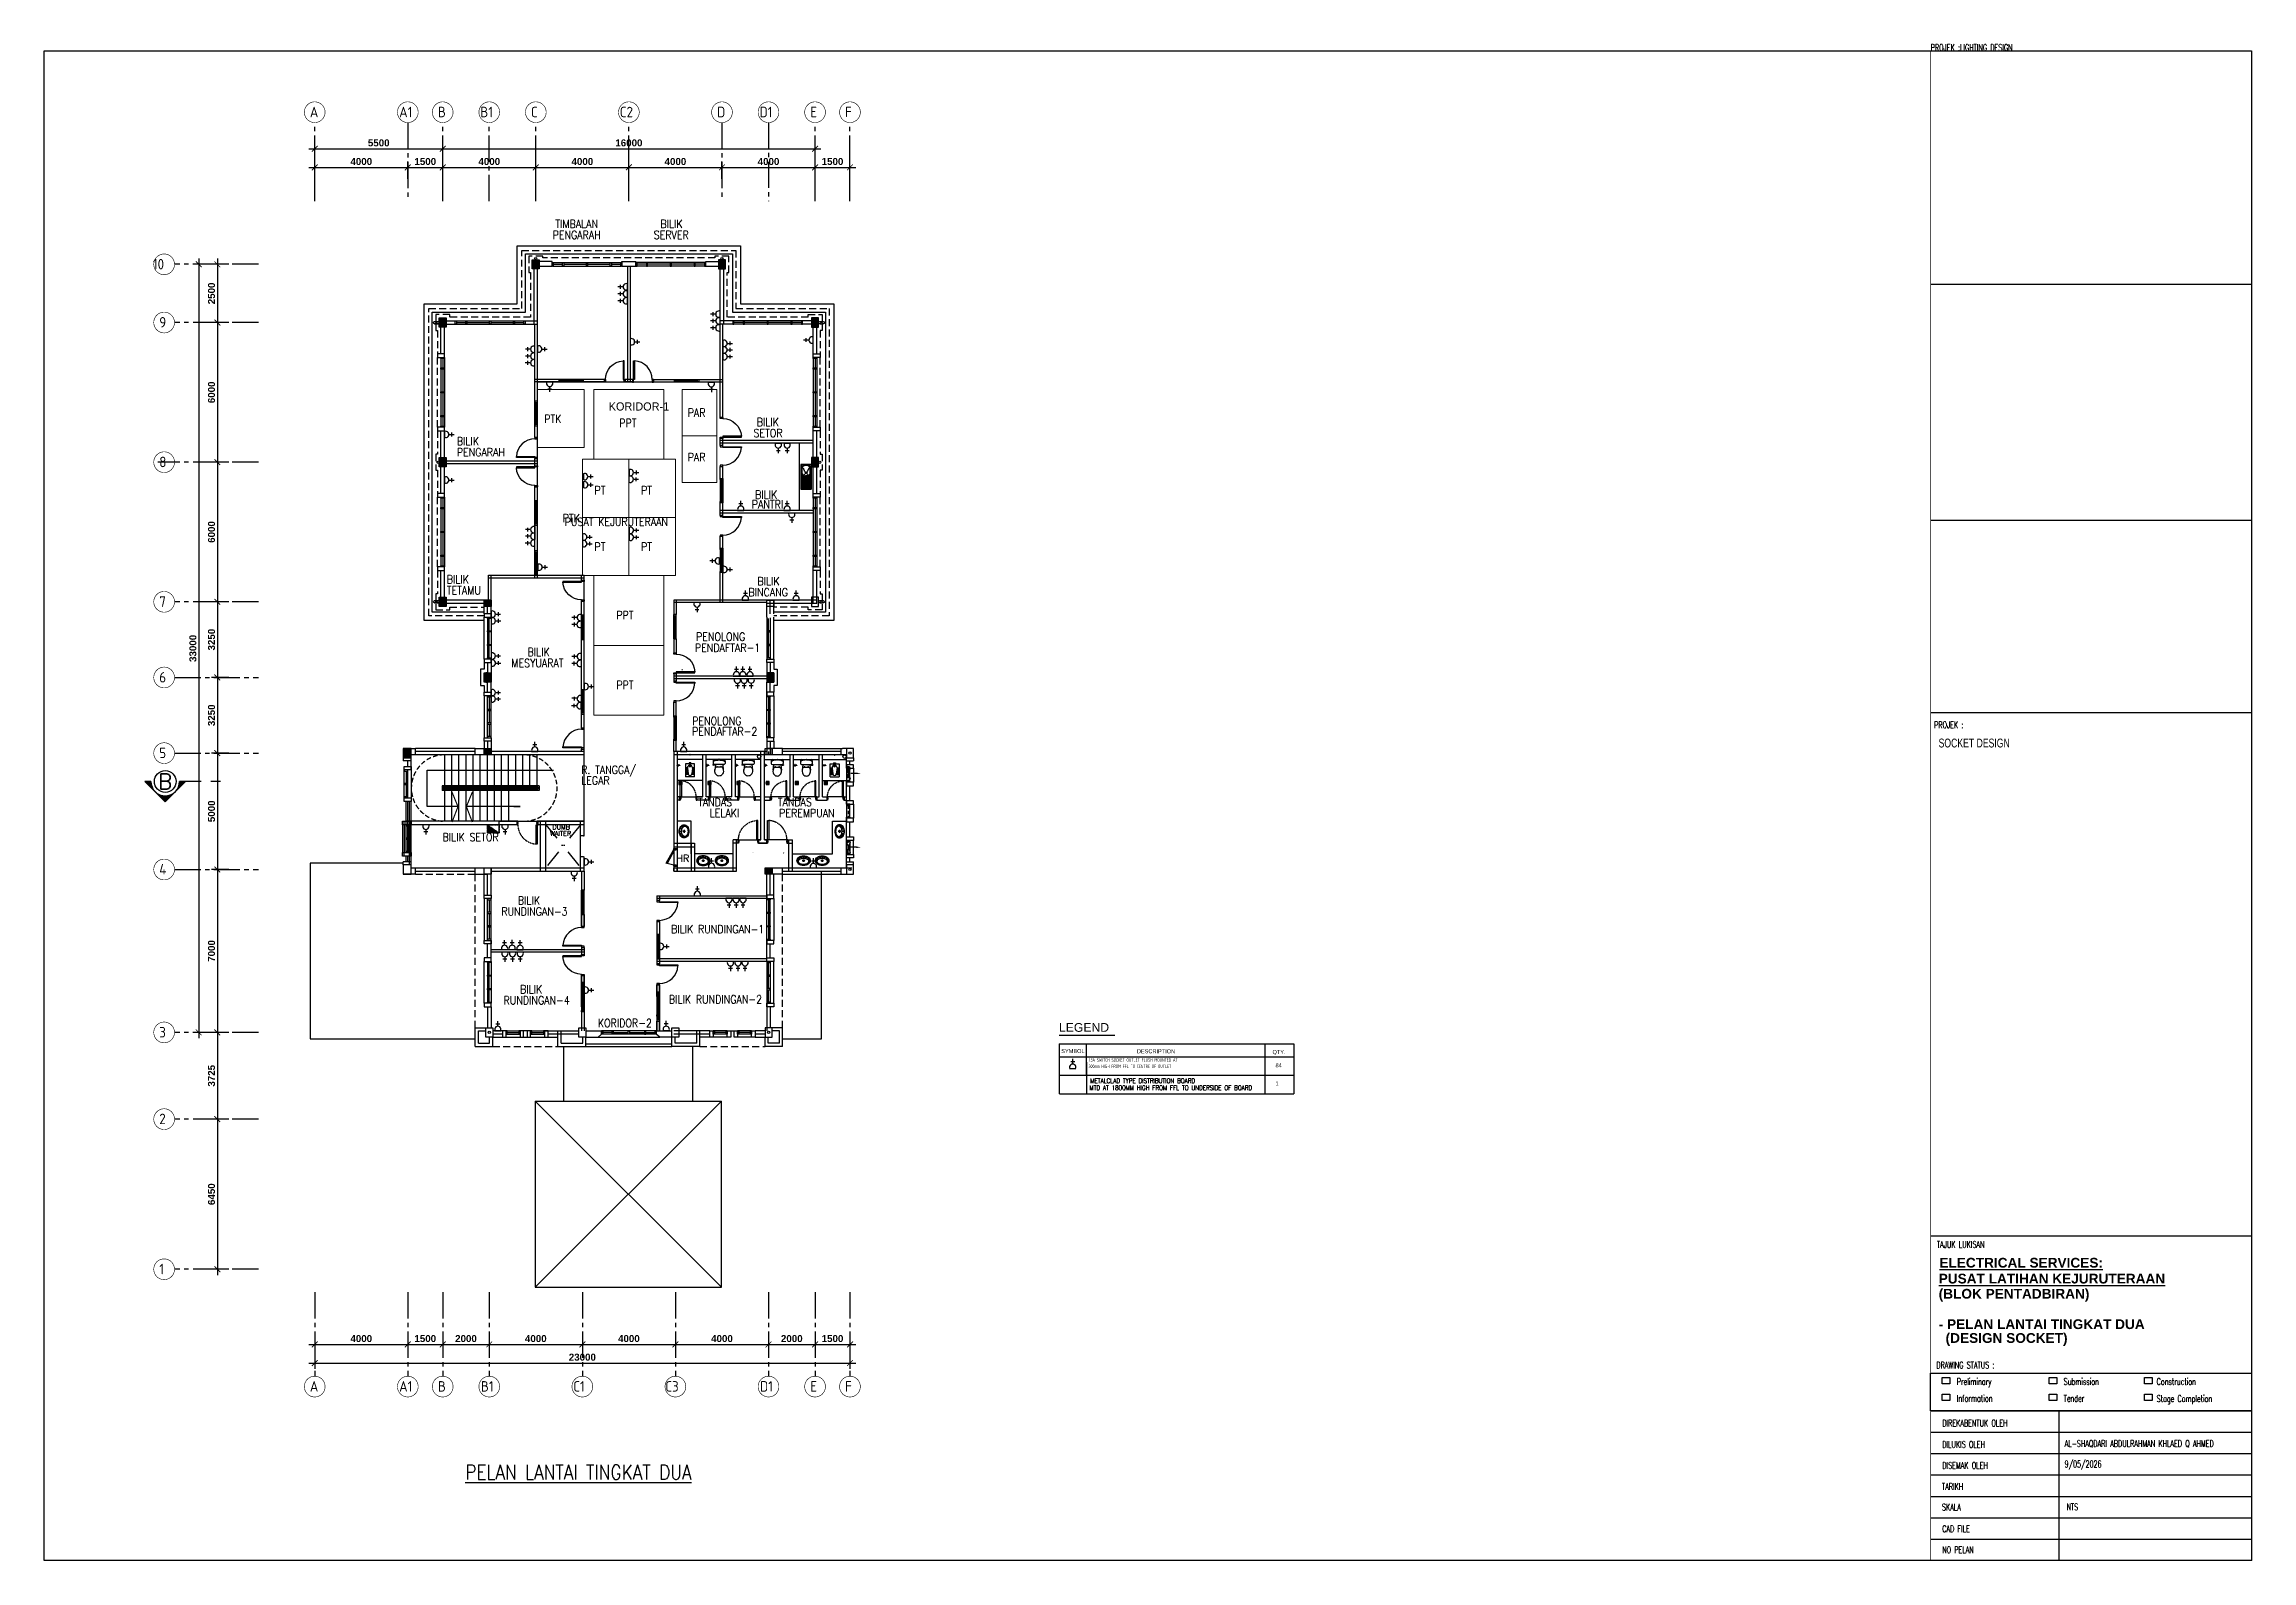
# Model space of a CAD drawing. Header units: inches. Extents: x -86408137 to 595769, y 1041006 to 3160331.
# Drawn here: x 118875 to 213742, y 1043931 to 1109092 of the extents above; entities that cross this region are included whole.
import ezdxf
from ezdxf.enums import TextEntityAlignment as Align

# ---------------------------------------------------------------- set-up
doc = ezdxf.new("R2010")
doc.units = ezdxf.units.IN
doc.header["$MEASUREMENT"] = 0
for name, pattern in [('CENTER2', [1.125, 0.75, -0.125, 0.125, -0.125]), ('DASHDOT', [1, 0.5, -0.25, 0, -0.25]), ('DASHED', [0.75, 0.5, -0.25]), ('DASHED2', [0.375, 0.25, -0.125]), ('HIDDEN', [0.375, 0.25, -0.125])]:
    doc.linetypes.add(name, pattern=pattern)
for name, color, linetype, lineweight in [('1', 8, 'Continuous', 9), ('COLUMN', 8, 'Continuous', 30), ('t3', 8, 'Continuous', 25)]:
    doc.layers.add(name, color=color, linetype=linetype, lineweight=lineweight)
for name, color, linetype in [('BORDER', 6, 'Continuous'), ('DIM', 4, 'Continuous'), ('dmension', 4, 'Continuous'), ('DOOR', 2, 'Continuous'), ('DOWNPIPE', 8, 'Continuous'), ('DR', 9, 'Continuous'), ('dxt_text', 4, 'Continuous'), ('E-LIGHT', 4, 'Continuous'), ('ELECT', 6, 'Continuous'), ('elk_LAMPU', 6, 'Continuous'), ('FF-TEXT', 7, 'Continuous'), ('FIXT', 8, 'Continuous'), ('GRID', 8, 'CENTER2'), ('GRID-TEXT', 8, 'Continuous'), ('LAMPU', 7, 'Continuous'), ('LIGHT', 4, 'Continuous'), ('LW', 2, 'Continuous'), ('LWALL', 8, 'Continuous'), ('ORIGIN', 8, 'Continuous'), ('partition', 8, 'Continuous'), ('ROOF', 2, 'Continuous'), ('SAN', 8, 'Continuous'), ('SANITARY', 8, 'Continuous'), ('stair', 8, 'Continuous'), ('t.block', 4, 'Continuous'), ('TEXT', 2, 'Continuous'), ('ventilation', 4, 'Continuous'), ('WALL', 1, 'Continuous'), ('WIN', 9, 'Continuous'), ('ZH-ELEK', 4, 'Continuous')]:
    doc.layers.add(name, color=color, linetype=linetype)
doc.layers.get('elk_LAMPU').off()
doc.styles.add('ARIAL2', font='arial.ttf', dxfattribs={"height": 200})
doc.styles.add('DIM', font='dim', dxfattribs={"width": 0.75})
doc.styles.add('LAILA', font='romans.shx', dxfattribs={"width": 0.85, "height": 350})
doc.styles.add('ROMANS', font='ROMANS', dxfattribs={"width": 0.7})
doc.styles.add('SANSSERIF', font='SAS_____.pfb', dxfattribs={"width": 0.7, "height": 700})
doc.styles.add('SANSSERIFBOLD', font='SASB____.PFB', dxfattribs={"height": 1200})
doc.styles.add('STYLE1', font='ISOCP.SHX')
doc.styles.add('style2', font='sanssb__.ttf', dxfattribs={"height": 1200})
doc.styles.add('TEXT25', font='SIMPLEX.shx', dxfattribs={"width": 0.7, "height": 62.5})
doc.styles.add('VERDANA1000', font='romand.shx', dxfattribs={"height": 1000})
pattern_1 = [(45, (-150024.935, 608635.005), (8.71155554, -8.71155554), [])]

msp = doc.modelspace()

# ---------------------------------------------------------------- texts
at = {"insert": (143134, 1093702), "char_height": 350, "width": 2720.65, "attachment_point": 1}
msp.add_mtext('KORIDOR-1', dxfattribs=at)
at = {"layer": 'BORDER', "color": 7, "lineweight": 100, "style": 'SANSSERIF', "width": 0.7}
msp.add_text('SOCKET DESIGN', height=380, dxfattribs=at).set_placement((200282, 1078877))
at = {"layer": 'DIM', "char_height": 300, "attachment_point": 5, "style": 'style2'}
for s, insert in [('\\A1;5500', (133252, 1104849)), ('\\A1;16000', (144002, 1104849)), ('\\A1;4000', (132502, 1104049)), ('\\A1;1500', (135252, 1104049)), ('\\A1;4000', (138002, 1104049)), ('\\A1;4000', (142002, 1104049)), ('\\A1;4000', (146002, 1104049)), ('\\A1;4000', (150002, 1104049)), ('\\A1;1500', (152752, 1104049)), ('\\A1;4000', (132502, 1053478)), ('\\A1;1500', (135252, 1053478)), ('\\A1;2000', (137002, 1053478)), ('\\A1;4000', (140002, 1053478)), ('\\A1;4000', (144002, 1053478)), ('\\A1;4000', (148002, 1053478)), ('\\A1;2000', (151002, 1053478)), ('\\A1;1500', (152752, 1053478)), ('\\A1;23000', (142002, 1052678))]:
    msp.add_mtext(s, dxfattribs=dict(at, insert=insert))
at = {"layer": 'DIM', "char_height": 300, "attachment_point": 5, "rotation": 90, "style": 'style2'}
for s, insert in [('\\A1;2500', (126067, 1098383)), ('\\A1;6000', (126067, 1094133)), ('\\A1;6000', (126067, 1088133)), ('\\A1;33000', (125267, 1083133)), ('\\A1;3250', (126067, 1083508)), ('\\A1;3250', (126067, 1080258)), ('\\A1;5000', (126067, 1076133)), ('\\A1;7000', (126067, 1070133)), ('\\A1;3725', (126067, 1064770)), ('\\A1;6450', (126067, 1059683))]:
    msp.add_mtext(s, dxfattribs=dict(at, insert=insert))
at = {"layer": 'dxt_text', "style": 'TEXT25', "width": 0.7}
for s, height, p in [('PROJEK :LIGHTING DESIGN', 287.51, (199941, 1108805)), ('PROJEK :LIGHTING DESIGN', 287.51, (199941, 1108805)), ('PROJEK :LIGHTING DESIGN', 287.51, (199941, 1108805)), ('PROJEK :', 287.5, (200089, 1079704)), ('TAJUK LUKISAN', 287.51, (200209, 1057380)), ('DIREKABENTUK OLEH', 287.51, (200439, 1049707)), ('DILUKIS OLEH', 287.51, (200439, 1048787)), ('AL-SHAQDARI ABDULRAHMAN KHLAED Q AHMED ', 287.51, (205698, 1048824)), ('9/05/2026', 287.5, (205698, 1047947)), ('DISEMAK OLEH', 287.51, (200439, 1047887)), ('TARIKH ', 287.5, (200427, 1046979)), ('SKALA ', 287.5, (200427, 1046094)), ('NTS', 287.5, (205779, 1046105)), ('CAD FILE ', 287.5, (200439, 1045165)), ('NO PELAN', 287.5, (200439, 1044260))]:
    msp.add_text(s, height=height, dxfattribs=at).set_placement(p)
at = {"layer": 'dxt_text', "attachment_point": 1, "style": 'TEXT25'}
for s, insert, char_height in [('DRAWING STATUS :', (200185, 1052486), 287.51), ('Preliminary', (201062, 1051775), 287.51), ('Submission', (205656, 1051775), 287.5), ('Construction', (209651, 1051775), 287.51), ('Information', (201062, 1051055), 287.51), ('Tender', (205656, 1051055), 287.5), ('Stage Completion', (209651, 1051043), 287.51)]:
    msp.add_mtext(s, dxfattribs=dict(at, insert=insert, char_height=char_height))
at = {"layer": 'ELECT', "color": 7, "style": 'ROMANS', "width": 0.75}
for s, p in [('METALCLAD TYPE DISTRIBUTION BOARD', (163825, 1064456)), ('MTD AT 1800MM HIGH FROM FFL TO UNDERSIDE OF BOARD', (163793, 1064159))]:
    msp.add_text(s, height=200, dxfattribs=at).set_placement(p)
at = {"layer": 'FF-TEXT', "color": 3, "style": 'LAILA', "width": 0.85}
msp.add_text('%%uPELAN LANTAI TINGKAT DUA', height=625, dxfattribs=at).set_placement((136970, 1047425))
at = {"layer": 'GRID-TEXT', "style": 'STYLE1'}
for s, p in [('A', (130293, 1105953)), ('A1', (134131, 1105953)), ('B', (135793, 1105953)), ('B1', (137616, 1105953)), ('C', (139793, 1105953)), ('C2', (143612, 1105953)), ('D', (147793, 1105953)), ('D1', (149617, 1105953)), ('E', (151793, 1105953)), ('F', (153293, 1105953)), ('10', (123549, 1099417)), ('9', (123822, 1096917)), ('8', (123822, 1090917)), ('7', (123822, 1084917)), ('6', (123822, 1081667)), ('5', (123822, 1078417)), ('4', (123822, 1073417)), ('3', (123822, 1066417)), ('2', (123822, 1062692)), ('1', (123822, 1056242)), ('A', (130293, 1051201)), ('A1', (134131, 1051201)), ('B', (135793, 1051201)), ('B1', (137640, 1051201)), ('C1', (141612, 1051201)), ('C3', (145568, 1051201)), ('D1', (149638, 1051201)), ('E', (151793, 1051201)), ('F', (153293, 1051201))]:
    msp.add_text(s, height=450, dxfattribs=at).set_placement(p)
at = {"layer": 'LAMPU', "style": 'ARIAL2'}
for s, height, p in [('LEGEND', 374.8, (162484, 1066660)), ('SYMBOL', 171.8, (162582, 1065747)), ('DESCRIPTION', 171.84, (165833, 1065737)), ('QTY.', 171.8, (171660, 1065706)), ('84', 171.8, (171788, 1065135)), ('1', 172, (171788, 1064353))]:
    msp.add_text(s, height=height, dxfattribs=at).set_placement(p)
at = {"layer": 'LAMPU', "color": 7, "linetype": 'Continuous', "style": 'DIM', "width": 0.75}
for s, p in [('13A SWITCH SOCKET OUTLET FLUSH MOUNTED AT', (163777, 1065375)), ('300mm HIGH FROM FFL TO CENTRE OF OUTLET', (163755, 1065103))]:
    msp.add_text(s, height=151.22, dxfattribs=at).set_placement(p)
at = {"layer": 't3', "style": 'LAILA', "width": 0.85}
for s, p in [('TIMBALAN', (140841, 1101544)), ('BILIK', (145354, 1101544)), ('PENGARAH', (140725, 1101070)), ('SERVER', (145071, 1101070)), ('BILIK', (149497, 1093032)), ('BILIK', (136608, 1092209)), ('SETOR', (149356, 1092558)), ('PENGARAH', (136608, 1091735)), ('PANTRI', (149283, 1089495)), ('BILIK', (149421, 1089912)), ('PUSAT KEJURUTERAAN', (141244, 1088745)), ('BILIK', (136176, 1086274)), ('TETAMU', (136176, 1085801)), ('BINCANG', (149140, 1085719)), ('BILIK', (149525, 1086192)), ('PENOLONG', (146888, 1083809)), ('MESYUARAT', (138952, 1082678)), ('BILIK', (139646, 1083152)), ('PENDAFTAR-1', (146840, 1083335)), ('PENDAFTAR-2', (146716, 1079742)), ('PENOLONG', (146723, 1080189)), ('R. TANGGA/', (141951, 1078093)), ('LEGAR', (141951, 1077633)), ('TANDAS', (146972, 1076697)), ('LELAKI', (147474, 1076233)), ('TANDAS', (150399, 1076699)), ('PEREMPUAN', (150458, 1076232)), ('BILIK SETOR', (135994, 1075196)), ('RUNDINGAN-3', (138521, 1072006)), ('BILIK', (139231, 1072479)), ('BILIK RUNDINGAN-1', (145812, 1071247)), ('BILIK', (139327, 1068661)), ('BILIK RUNDINGAN-2', (145721, 1068229)), ('RUNDINGAN-4', (138617, 1068188)), ('KORIDOR-2', (142667, 1067212))]:
    msp.add_text(s, height=350, dxfattribs=at).set_placement(p, align=Align.TOP_LEFT)
for s, p in [(' PTK', (140161, 1092821)), ('PPT', (143588, 1092640)), ('PAR', (146530, 1093085)), ('PAR', (146530, 1091170)), (' PT', (142319, 1089750)), (' PT', (144319, 1089750)), (' PTK', (140953, 1088556)), (' PT', (142319, 1087326)), (' PT', (144319, 1087326)), ('PPT', (143463, 1084384)), ('PPT', (143463, 1081384))]:
    msp.add_text(s, height=350, dxfattribs=at).set_placement(p)
at = {"layer": 't3', "ltscale": 3, "style": 'ROMANS'}
msp.add_text('B', height=660, dxfattribs=at).set_placement((123776, 1077083))
at = {"layer": 't3', "style": 'VERDANA1000'}
for s, height, p in [('WAITER', 200, (140612, 1075282)), ('DUMB', 200, (140716, 1075557)), ('HR', 300, (146043, 1074267))]:
    msp.add_text(s, height=height, dxfattribs=at).set_placement(p, align=Align.TOP_LEFT)
at = {"layer": 'TEXT', "linetype": 'ByBlock', "style": 'SANSSERIFBOLD'}
for s, p in [('%%UELECTRICAL SERVICES:', (200314, 1056529)), ('%%UPUSAT LATIHAN KEJURUTERAAN', (200285, 1055847)), ('(BLOK PENTADBIRAN)', (200285, 1055195)), ('- PELAN LANTAI TINGKAT DUA', (200285, 1053889)), ('(DESIGN SOCKET)', (200582, 1053294))]:
    msp.add_text(s, height=419.4, dxfattribs=at).set_placement(p)

# ---------------------------------------------------------------- blocks, each defined once
blk = doc.blocks.new('_ARCHTICK')
at = {"color": 0, "linetype": 'ByBlock', "const_width": 0.15}
blk.add_lwpolyline([(-0.5, -0.5), (0.5, 0.5)], dxfattribs=at)
blk = doc.blocks.new('dr16')
at = {"layer": 'DOOR', "color": 1}
blk.add_line((-2409712, -909071), (-2409602, -909071), dxfattribs=at)
for points in [[(-2409712, -909071), (-2409602, -909071), (-2409602, -909021), (-2409712, -909021)], [(-2410511, -909831), (-2409712, -909831), (-2409712, -909871), (-2410511, -909871)], [(-2409712, -909921), (-2409602, -909921), (-2409602, -909871), (-2409712, -909871)]]:
    blk.add_lwpolyline(points, close=True, dxfattribs=at)
at = {"layer": 'DOOR', "color": 9}
blk.add_arc((-2409712, -909871), 800, 90, 177.13402, dxfattribs=at)
blk = doc.blocks.new('AW30')
at = {"layer": 'WALL'}
for points in [[(-2473393, -914141), (-2473243, -914141), (-2473243, -913866), (-2473393, -913866)], [(-2472643, -914141), (-2472493, -914141), (-2472493, -913866), (-2472643, -913866)]]:
    blk.add_lwpolyline(points, close=True, dxfattribs=at)
at = {"layer": 'WIN', "color": 1}
for p, q in [((-2473243, -913866), (-2472643, -913866)), ((-2473218, -914016), (-2472643, -914016)), ((-2473193, -913941), (-2472693, -913941))]:
    blk.add_line(p, q, dxfattribs=at)
at = {"layer": 'WIN', "color": 2}
blk.add_line((-2473243, -914141), (-2472643, -914141), dxfattribs=at)
at = {"layer": 'WIN', "color": 1}
for points in [[(-2473243, -914016), (-2473193, -914016), (-2473193, -913866), (-2473243, -913866)], [(-2472693, -914016), (-2472643, -914016), (-2472643, -913866), (-2472693, -913866)]]:
    blk.add_lwpolyline(points, close=True, dxfattribs=at)
blk = doc.blocks.new('WW')
at = {"layer": 'WALL'}
for points in [[(-2476669, -906963), (-2476669, -907113), (-2476969, -907113), (-2476969, -906963)], [(-2476669, -908313), (-2476669, -908463), (-2476969, -908463), (-2476969, -908313)]]:
    blk.add_lwpolyline(points, close=True, dxfattribs=at)
at = {"layer": 'WIN', "color": 2}
blk.add_line((-2476969, -907113), (-2476969, -908313), dxfattribs=at)
at = {"layer": 'WIN'}
for p, q in [((-2476819, -908313), (-2476819, -907113)), ((-2476744, -907163), (-2476744, -907688)), ((-2476744, -907738), (-2476744, -908263)), ((-2476669, -908313), (-2476669, -907113))]:
    blk.add_line(p, q, dxfattribs=at)
for points in [[(-2476819, -907113), (-2476819, -907163), (-2476669, -907163), (-2476669, -907113)], [(-2476819, -907688), (-2476819, -907738), (-2476669, -907738), (-2476669, -907688)], [(-2476819, -908263), (-2476819, -908313), (-2476669, -908313), (-2476669, -908263)]]:
    blk.add_lwpolyline(points, close=True, dxfattribs=at)
blk = doc.blocks.new('WIN')
at = {"layer": 'WIN', "color": 1}
for p, q in [((-2479668, -915155), (-2476718, -915155)), ((-2479668, -915305), (-2476718, -915305)), ((-2479643, -915230), (-2479243, -915230)), ((-2479193, -915230), (-2478218, -915230)), ((-2478168, -915230), (-2477193, -915230)), ((-2477143, -915230), (-2476743, -915230))]:
    blk.add_line(p, q, dxfattribs=at)
for points in [[(-2479693, -915305), (-2479643, -915305), (-2479643, -915155), (-2479693, -915155)], [(-2479243, -915305), (-2479193, -915305), (-2479193, -915155), (-2479243, -915155)], [(-2478218, -915305), (-2478168, -915305), (-2478168, -915155), (-2478218, -915155)], [(-2477193, -915305), (-2477143, -915305), (-2477143, -915155), (-2477193, -915155)], [(-2476743, -915305), (-2476693, -915305), (-2476693, -915155), (-2476743, -915155)]]:
    blk.add_lwpolyline(points, close=True, dxfattribs=at)
blk = doc.blocks.new('Kit-sink')
at = {"layer": 'SAN'}
for p, q in [((0, 0), (0, -427)), ((1052, 15), (15, 15)), ((1028, 2), (38, 2)), ((1067, -427), (1067, 0)), ((14, -24), (14, -404)), ((15, -442), (1052, -442)), ((34, -168), (34, -260)), ((38, -428), (1028, -428)), ((50, -184), (50, -244)), ((313, -266), (159, -331)), ((165, -100), (316, -174)), ((356, -18), (184, -18)), ((184, -410), (356, -410)), ((340, -34), (200, -34)), ((200, -394), (340, -394)), ((356, -18), (1024, -18)), ((356, -410), (1024, -410)), ((412, -263), (461, -307)), ((418, -171), (467, -137)), ((466, -66), (1024, -66)), ((466, -360), (1024, -360)), ((490, -184), (490, -244)), ((496, -116), (1024, -116)), ((496, -312), (1024, -312)), ((505, -164), (1024, -164)), ((505, -262), (1024, -262)), ((506, -168), (506, -260)), ((506, -214), (1024, -214)), ((1054, -404), (1054, -24))]:
    blk.add_line(p, q, dxfattribs=at)
for radius in [40, 23.9]:
    blk.add_circle((362, -214), radius, dxfattribs=at)
for centre, radius, start, end in [((15, 0), 15, 90, 180), ((38, -24), 25, 90, 180), ((1028, -24), 25, 0, 90), ((1052, 0), 15, 0, 90), ((15, -427), 15, 180, 270), ((38, -404), 25, 180, 270), ((184, -168), 150, 90, 180), ((184, -260), 150, 180, 270), ((200, -184), 150, 90, 180), ((200, -244), 150, 180, 270), ((340, -184), 150, 0, 90), ((340, -244), 150, 270, 0), ((356, -168), 150, 0, 90), ((356, -260), 150, 270, 0), ((1028, -404), 25, 270, 0), ((1052, -427), 15, 270, 0)]:
    blk.add_arc(centre, radius, start, end, dxfattribs=at)
blk = doc.blocks.new('Dp750')
at = {"layer": 'DOOR', "color": 1}
for p, q in [((0, 150), (0, 0)), ((0, 150), (0, 0)), ((750, 150), (750, 0)), ((750, 150), (750, 0))]:
    blk.add_line(p, q, dxfattribs=at)
at = {"layer": 'DOOR'}
for p, q in [((0, 150), (35, 150)), ((0, 0), (35, 0)), ((35, 150), (35, 100)), ((35, 100), (50, 100)), ((35, 50), (50, 50)), ((35, 50), (35, 0)), ((50, 100), (50, 50)), ((700, 100), (700, 50)), ((700, 100), (715, 100)), ((700, 50), (715, 50)), ((715, 150), (750, 150)), ((715, 150), (715, 100)), ((715, 50), (715, 0)), ((715, 0), (750, 0))]:
    blk.add_line(p, q, dxfattribs=at)
blk.add_lwpolyline([(35, 150), (35, 830), (85, 830), (85, 150)], close=True, dxfattribs=at)
at = {"layer": 'DOOR', "color": 9, "linetype": 'DASHED', "ltscale": 100}
blk.add_arc((35, 150), 680, 360, 85.78327, dxfattribs=at)
blk = doc.blocks.new('TAB')
at = {"layer": 'FIXT'}
for p, q in [((-186, 13), (-70, 22)), ((-186, -13), (-186, 13)), ((-120, 5), (-120, -5)), ((-80, 10), (-115, 10)), ((-70, 55), (-70, 20)), ((-55, 60), (-65, 60)), ((-50, 55), (-50, 20)), ((-50, 24), (-46, 24)), ((-5, 10), (-40, 10)), ((0, 5), (0, -5)), ((-186, -13), (-70, -22)), ((-80, -10), (-115, -10)), ((-70, -20), (-70, -55)), ((-55, -60), (-65, -60)), ((-50, -20), (-50, -55)), ((-50, -24), (-46, -24)), ((-5, -10), (-40, -10))]:
    blk.add_line(p, q, dxfattribs=at)
for centre, radius, start, end in [((-115, 5), 5, 90, 180), ((-80, 20), 10, 270, 0), ((-65, 55), 5, 90, 180), ((-55, 55), 5, 0, 90), ((-40, 20), 10, 180, 270), ((-46, 0), 24.2, 24.44334, 90), ((-5, 5), 5, 0, 90), ((-115, -5), 5, 180, 270), ((-80, -20), 10, 0, 90), ((-65, -55), 5, 180, 270), ((-55, -55), 5, 270, 0), ((-40, -20), 10, 90, 180), ((-46, 0), 24.2, 270, 335.55666), ((-5, -5), 5, 270, 0)]:
    blk.add_arc(centre, radius, start, end, dxfattribs=at)
blk = doc.blocks.new('TAP1-P')
at = {"layer": 'FIXT', "rotation": 90}
blk.add_blockref('TAB', (0, 0), dxfattribs=at)
blk = doc.blocks.new('TAP(C)')
at = {"layer": 'WALL', "xscale": -0.599999999973992, "yscale": 0.5999999999767169, "zscale": 0.5999999999999999, "rotation": 269.9999000484524}
blk.add_blockref('TAP1-P', (0, 0), dxfattribs=at)
blk = doc.blocks.new('*X107')
at = {"color": 0}
for p, q in [((89.85, 61.2), (89.9, 61.25)), ((89.85, 61.22), (89.88, 61.25)), ((89.9, 61.17), (89.85, 61.22)), ((89.89, 61.17), (89.85, 61.2)), ((89.86, 61.19), (89.91, 61.24)), ((89.92, 61.17), (89.86, 61.23)), ((89.93, 61.18), (89.87, 61.24)), ((89.87, 61.18), (89.92, 61.23)), ((89.93, 61.2), (89.88, 61.24)), ((89.88, 61.17), (89.93, 61.22)), ((89.89, 61.17), (89.93, 61.21)), ((89.93, 61.21), (89.9, 61.25))]:
    blk.add_line(p, q, dxfattribs=at)
blk = doc.blocks.new('ZPO')
at = {"layer": 'ORIGIN'}
for p, q in [((-20, 20), (-20, -20)), ((-20, 20), (20, -20)), ((-20, -20), (20, 20)), ((20, -20), (20, 20))]:
    blk.add_line(p, q, dxfattribs=at)
blk = doc.blocks.new('Dp900')
at = {"layer": 'DOOR', "color": 4}
for p, q in [((35, 150), (0, 150)), ((0, 0), (35, 0)), ((35, 150), (35, 100)), ((50, 100), (35, 100)), ((50, 50), (35, 50)), ((35, 50), (35, 0)), ((50, 100), (50, 50)), ((850, 100), (850, 50)), ((865, 100), (850, 100)), ((865, 50), (850, 50)), ((900, 150), (865, 150)), ((865, 150), (865, 100)), ((865, 50), (865, 0)), ((865, 0), (900, 0))]:
    blk.add_line(p, q, dxfattribs=at)
at = {"layer": 'DOOR', "color": 1}
for p, q in [((0, 150), (0, 0)), ((0, 150), (0, 0)), ((900, 150), (900, 0)), ((900, 150), (900, 0))]:
    blk.add_line(p, q, dxfattribs=at)
at = {"layer": 'DOOR'}
blk.add_lwpolyline([(35, 150), (35, 980), (85, 980), (85, 150)], close=True, dxfattribs=at)
at = {"layer": 'DOOR', "color": 9, "linetype": 'DASHED', "ltscale": 100}
blk.add_arc((35, 150), 830, 360, 86.54636, dxfattribs=at)
blk = doc.blocks.new('W22')
at = {"layer": 'LW', "color": 2}
blk.add_line((-2456199, -908621), (-2456199, -908021), dxfattribs=at)
at = {"layer": 'WALL'}
for points in [[(-2456499, -908021), (-2456499, -907871), (-2456199, -907871), (-2456199, -908021)], [(-2456499, -908771), (-2456499, -908621), (-2456199, -908621), (-2456199, -908771)]]:
    blk.add_lwpolyline(points, close=True, dxfattribs=at)
at = {"layer": 'WIN'}
blk.add_line((-2456499, -908571), (-2456349, -908571), dxfattribs=at)
at = {"layer": 'WIN', "linetype": 'HIDDEN', "ltscale": 600}
blk.add_line((-2456424, -908571), (-2456424, -908071), dxfattribs=at)
at = {"layer": 'WIN'}
blk.add_lwpolyline([(-2456349, -908021), (-2456349, -908621), (-2456499, -908621), (-2456499, -908021)], dxfattribs=at)
blk.add_lwpolyline([(-2456349, -908071), (-2456349, -908021), (-2456499, -908021), (-2456499, -908071)], close=True, dxfattribs=at)
blk = doc.blocks.new('GF')
at = {"layer": 'WALL'}
for points in [[(-2478464, -901233), (-2478464, -901383), (-2478764, -901383), (-2478764, -901233)], [(-2478464, -902583), (-2478464, -902733), (-2478764, -902733), (-2478764, -902583)]]:
    blk.add_lwpolyline(points, close=True, dxfattribs=at)
at = {"layer": 'WIN'}
for p, q in [((-2478764, -902583), (-2478764, -901383)), ((-2478689, -901433), (-2478689, -901958)), ((-2478689, -902008), (-2478689, -902533)), ((-2478614, -902583), (-2478614, -901383))]:
    blk.add_line(p, q, dxfattribs=at)
at = {"layer": 'WIN', "color": 2}
blk.add_line((-2478464, -901383), (-2478464, -902583), dxfattribs=at)
at = {"layer": 'WIN'}
for points in [[(-2478764, -901383), (-2478764, -901433), (-2478614, -901433), (-2478614, -901383)], [(-2478764, -901958), (-2478764, -902008), (-2478614, -902008), (-2478614, -901958)], [(-2478764, -902533), (-2478764, -902583), (-2478614, -902583), (-2478614, -902533)]]:
    blk.add_lwpolyline(points, close=True, dxfattribs=at)
blk = doc.blocks.new('*X108')
at = {"color": 0}
for p, q in [((89.85, 61.2), (89.9, 61.25)), ((89.85, 61.22), (89.88, 61.25)), ((89.9, 61.17), (89.85, 61.22)), ((89.89, 61.17), (89.85, 61.2)), ((89.86, 61.19), (89.91, 61.24)), ((89.92, 61.17), (89.86, 61.23)), ((89.93, 61.18), (89.87, 61.24)), ((89.87, 61.18), (89.92, 61.23)), ((89.93, 61.2), (89.88, 61.24)), ((89.88, 61.17), (89.93, 61.22)), ((89.89, 61.17), (89.93, 61.21)), ((89.93, 61.21), (89.9, 61.25))]:
    blk.add_line(p, q, dxfattribs=at)
blk = doc.blocks.new('Ef')
at = {"layer": 'LIGHT'}
for p, q in [((-291, -23), (-291, 17)), ((-214, -80), (231, 74)), ((-214, 74), (231, -80)), ((309, 17), (309, -23))]:
    blk.add_line(p, q, dxfattribs=at)
at = {"layer": 'LIGHT', "color": 7}
blk.add_line((4, 348), (4, 102), dxfattribs=at)
at = {"layer": 'LIGHT'}
for centre, start, end in [((-231, 17), 72.63179, 180), ((249, 17), 0, 107.36821), ((-231, -23), 180, 287.36821), ((249, -23), 252.63179, 0)]:
    blk.add_arc(centre, 60, start, end, dxfattribs=at)
at = {"layer": 'LIGHT', "color": 7}
blk.add_solid([(-30, 348), (37, 348), (4, 548)], dxfattribs=at)
blk = doc.blocks.new('SOCKET(in)')
at = {"layer": 'ELECT', "color": 6}
for p, q in [((86605076, -1197967), (86605244, -1197967)), ((86605160, -1198079), (86605160, -1197854)), ((86605024, -1198269), (86605296, -1198269))]:
    blk.add_line(p, q, dxfattribs=at)
blk.add_arc((86605160, -1198216), 136, 336.97635, 203.02365, dxfattribs=at)

# ---------------------------------------------------------------- hatches: boundary and pattern name
at = {"layer": 'COLUMN'}
for points in [[(137777, 1085208), (138077, 1085208), (138077, 1084933), (137777, 1084933)], [(134652, 1078433), (134652, 1078833), (134302, 1078833), (134302, 1078433)], [(137777, 1078833), (138077, 1078833), (138077, 1078558), (137777, 1078558)], [(149852, 1073708), (150152, 1073708), (150152, 1073433), (149852, 1073433)]]:
    msp.add_hatch(color=256, dxfattribs=at).paths.add_polyline_path(points)
at = {"layer": 'ELECT', "linetype": 'HIDDEN'}
h = msp.add_hatch(dxfattribs=at)
h.set_pattern_fill('ANSI31', color=1)
h.set_pattern_definition([(45, (123713.34669, 1034239.18999), (-0.08838834765, 0.08838834765), [])])
h.paths.add_polyline_path([(137920, 1075548), (137920, 1075201), (138429, 1075201)])
at = {"layer": 'LW'}
h = msp.add_hatch(dxfattribs=at)
h.set_pattern_fill('U', color=256, scale=12.32, angle=-45, style=0, pattern_type=0)
h.set_pattern_definition(pattern_1)
edge = h.paths.add_edge_path()
edge.add_arc((124079, 1077415), 616, 540, 585)
edge.add_line((123643, 1076979), (123207, 1077415))
edge.add_line((123207, 1077415), (123463, 1077415))
h = msp.add_hatch(dxfattribs=at)
h.set_pattern_fill('U', color=256, scale=12.32, angle=-45, style=0, pattern_type=0)
h.set_pattern_definition(pattern_1)
edge = h.paths.add_edge_path()
edge.add_line((124514, 1076979), (124079, 1076543))
edge.add_line((124079, 1076543), (123643, 1076979))
edge.add_arc((124079, 1077415), 616, 585, 630)
edge.add_arc((124079, 1077415), 616, 630, 675)
h = msp.add_hatch(dxfattribs=at)
h.set_pattern_fill('U', color=256, scale=12.32, angle=-45, style=0, pattern_type=0)
h.set_pattern_definition(pattern_1)
edge = h.paths.add_edge_path()
edge.add_line((124950, 1077415), (124514, 1076979))
edge.add_arc((124079, 1077415), 616, 675, 720)
edge.add_line((124695, 1077415), (124950, 1077415))

# ---------------------------------------------------------------- linework, layer by layer
for p, q in [((123463, 1077415), (123207, 1077415)), ((124079, 1076543), (123207, 1077415)), ((124079, 1076543), (124950, 1077415))]:
    msp.add_line(p, q)
at = {"layer": '1'}
for points in [[(142077, 1091758), (142077, 1094258), (140077, 1094258), (140077, 1091758)], [(142502, 1094258), (142502, 1091258), (145502, 1091258), (145502, 1094258)], [(146287, 1094258), (147787, 1094258), (147787, 1092258), (146287, 1092258)], [(147787, 1092258), (146287, 1092258), (146287, 1090258), (147787, 1090258)], [(144002, 1088758), (144002, 1091258), (142002, 1091258), (142002, 1088758)], [(146002, 1088758), (146002, 1091258), (144002, 1091258), (144002, 1088758)], [(144002, 1086258), (144002, 1088758), (142002, 1088758), (142002, 1086258)], [(146002, 1086258), (146002, 1088758), (144002, 1088758), (144002, 1086258)], [(142502, 1086258), (142502, 1083258), (145502, 1083258), (145502, 1086258)], [(142502, 1083258), (142502, 1080258), (145502, 1080258), (145502, 1083258)]]:
    msp.add_lwpolyline(points, close=True, dxfattribs=at)
at = {"layer": 'COLUMN'}
for points in [[(139852, 1099833), (140152, 1099833), (140152, 1099433), (139852, 1099433)], [(148152, 1099833), (147852, 1099833), (147852, 1099433), (148152, 1099433)], [(135852, 1097333), (136152, 1097333), (136152, 1096933), (135852, 1096933)], [(152152, 1097333), (151852, 1097333), (151852, 1096933), (152152, 1096933)], [(135852, 1091333), (136152, 1091333), (136152, 1090933), (135852, 1090933)], [(152152, 1091333), (151852, 1091333), (151852, 1090933), (152152, 1090933)], [(135852, 1085333), (136152, 1085333), (136152, 1084933), (135852, 1084933)], [(152152, 1085333), (151852, 1085333), (151852, 1084933), (152152, 1084933)], [(137777, 1085208), (138077, 1085208), (138077, 1084933), (137777, 1084933)], [(149927, 1085208), (150227, 1085208), (150227, 1084933), (149927, 1084933)], [(137777, 1082083), (138077, 1082083), (138077, 1081683), (137777, 1081683)], [(150227, 1082083), (149927, 1082083), (149927, 1081683), (150227, 1081683)], [(134652, 1078433), (134652, 1078833), (134302, 1078833), (134302, 1078433)], [(134652, 1078433), (134652, 1078833), (134302, 1078833), (134302, 1078433)], [(137777, 1078833), (138077, 1078833), (138077, 1078558), (137777, 1078558)], [(137777, 1078833), (138077, 1078833), (138077, 1078558), (137777, 1078558)], [(149852, 1078833), (150152, 1078833), (150152, 1078558), (149852, 1078558)], [(153652, 1078833), (153352, 1078833), (153352, 1078433), (153652, 1078433)], [(134652, 1073433), (134652, 1073833), (134302, 1073833), (134302, 1073433)], [(137777, 1073708), (138077, 1073708), (138077, 1073433), (137777, 1073433)], [(149852, 1073708), (150152, 1073708), (150152, 1073433), (149852, 1073433)], [(149852, 1073708), (150152, 1073708), (150152, 1073433), (149852, 1073433)], [(153652, 1073833), (153352, 1073833), (153352, 1073433), (153652, 1073433)], [(153652, 1073833), (153352, 1073833), (153352, 1073433), (153652, 1073433)], [(137852, 1066833), (138152, 1066833), (138152, 1066433), (137852, 1066433)], [(141852, 1066833), (142152, 1066833), (142152, 1066433), (141852, 1066433)], [(145852, 1066833), (146152, 1066833), (146152, 1066433), (145852, 1066433)], [(150152, 1066833), (149852, 1066833), (149852, 1066433), (150152, 1066433)]]:
    msp.add_lwpolyline(points, close=True, dxfattribs=at)
for points in [[(139852, 1099833), (140152, 1099833), (139852, 1099433), (140152, 1099433)], [(148152, 1099833), (147852, 1099833), (148152, 1099433), (147852, 1099433)], [(135852, 1097333), (136152, 1097333), (135852, 1096933), (136152, 1096933)], [(152152, 1097333), (151852, 1097333), (152152, 1096933), (151852, 1096933)], [(135852, 1091333), (136152, 1091333), (135852, 1090933), (136152, 1090933)], [(152152, 1091333), (151852, 1091333), (152152, 1090933), (151852, 1090933)], [(135852, 1085333), (136152, 1085333), (135852, 1084933), (136152, 1084933)], [(137777, 1082083), (138077, 1082083), (137777, 1081683), (138077, 1081683)], [(150227, 1082083), (149927, 1082083), (150227, 1081683), (149927, 1081683)]]:
    msp.add_solid(points, dxfattribs=at)
at = {"layer": 'DIM'}
for p, q in [((130252, 1104599), (136252, 1104599)), ((130502, 1104104), (130502, 1104849)), ((135752, 1104599), (152252, 1104599)), ((136002, 1104104), (136002, 1104849)), ((136002, 1104104), (136002, 1104849)), ((152002, 1104104), (152002, 1104849)), ((130252, 1103799), (134752, 1103799)), ((130502, 1103304), (130502, 1104049)), ((134252, 1103799), (136252, 1103799)), ((134502, 1103304), (134502, 1104049)), ((134502, 1103304), (134502, 1104049)), ((135752, 1103799), (140252, 1103799)), ((136002, 1103304), (136002, 1104049)), ((136002, 1103304), (136002, 1104049)), ((139752, 1103799), (144252, 1103799)), ((140002, 1103304), (140002, 1104049)), ((140002, 1103304), (140002, 1104049)), ((143752, 1103799), (148252, 1103799)), ((144002, 1103304), (144002, 1104049)), ((144002, 1103304), (144002, 1104049)), ((147752, 1103799), (152252, 1103799)), ((148002, 1103304), (148002, 1104049)), ((148002, 1103304), (148002, 1104049)), ((151752, 1103799), (153752, 1103799)), ((152002, 1103304), (152002, 1104049)), ((152002, 1103304), (152002, 1104049)), ((153502, 1103304), (153502, 1104049)), ((126012, 1099633), (125267, 1099633)), ((125517, 1099883), (125517, 1066383)), ((126812, 1099633), (126067, 1099633)), ((126317, 1099883), (126317, 1096883)), ((126812, 1097133), (126067, 1097133)), ((126812, 1097133), (126067, 1097133)), ((126317, 1097383), (126317, 1090883)), ((126812, 1091133), (126067, 1091133)), ((126812, 1091133), (126067, 1091133)), ((126317, 1091383), (126317, 1084883)), ((126317, 1085383), (126317, 1081633)), ((126812, 1085133), (126067, 1085133)), ((126812, 1085133), (126067, 1085133)), ((126812, 1081883), (126067, 1081883)), ((126812, 1081883), (126067, 1081883)), ((126317, 1082133), (126317, 1078383)), ((126317, 1078883), (126317, 1073383)), ((126812, 1078633), (126067, 1078633)), ((126812, 1078633), (126067, 1078633)), ((126812, 1073633), (126067, 1073633)), ((126812, 1073633), (126067, 1073633)), ((126317, 1073883), (126317, 1066383)), ((126012, 1066633), (125267, 1066633)), ((126812, 1066633), (126067, 1066633)), ((126812, 1066633), (126067, 1066633)), ((126317, 1066883), (126317, 1062658)), ((126812, 1062908), (126067, 1062908)), ((126812, 1062908), (126067, 1062908)), ((126317, 1063158), (126317, 1056208)), ((126812, 1056458), (126067, 1056458)), ((130252, 1053228), (134752, 1053228)), ((130502, 1053722), (130502, 1052978)), ((134252, 1053228), (136252, 1053228)), ((134502, 1053722), (134502, 1052978)), ((134502, 1053722), (134502, 1052978)), ((135752, 1053228), (138252, 1053228)), ((136002, 1053722), (136002, 1052978)), ((136002, 1053722), (136002, 1052978)), ((137752, 1053228), (142252, 1053228)), ((138002, 1053722), (138002, 1052978)), ((138002, 1053722), (138002, 1052978)), ((141752, 1053228), (146252, 1053228)), ((142002, 1053722), (142002, 1052978)), ((142002, 1053722), (142002, 1052978)), ((145752, 1053228), (150252, 1053228)), ((146002, 1053722), (146002, 1052978)), ((146002, 1053722), (146002, 1052978)), ((149752, 1053228), (152252, 1053228)), ((150002, 1053722), (150002, 1052978)), ((150002, 1053722), (150002, 1052978)), ((151752, 1053228), (153752, 1053228)), ((152002, 1053722), (152002, 1052978)), ((152002, 1053722), (152002, 1052978)), ((153502, 1053722), (153502, 1052978)), ((130252, 1052428), (153752, 1052428)), ((130502, 1052922), (130502, 1052178)), ((153502, 1052922), (153502, 1052178))]:
    msp.add_line(p, q, dxfattribs=at)
at = {"layer": 'dmension', "ltscale": 100, "const_width": 23}
msp.add_lwpolyline([(199941, 1108805), (199941, 1043942), (213730, 1043942), (213730, 1108805), (199941, 1108805)], dxfattribs=at)
at = {"layer": 'DOWNPIPE'}
for p, q in [((135652, 1097183), (135802, 1097183)), ((135652, 1097083), (135802, 1097083)), ((152202, 1097183), (152352, 1097183)), ((152202, 1097083), (152352, 1097083)), ((135652, 1085183), (135802, 1085183)), ((135652, 1085083), (135802, 1085083)), ((152202, 1085183), (152352, 1085183)), ((152202, 1085083), (152352, 1085083))]:
    msp.add_line(p, q, dxfattribs=at)
for centre in [(140002, 1099883), (148002, 1099883), (135652, 1097133), (135802, 1097133), (152202, 1097133), (152352, 1097133), (135802, 1091133), (152202, 1091133), (135652, 1085133), (135802, 1085133), (152202, 1085133), (152352, 1085133), (153502, 1078633), (153502, 1078633), (153502, 1073633), (153502, 1073633), (138002, 1066633), (150002, 1066633)]:
    msp.add_circle(centre, 50, dxfattribs=at)
at = {"layer": 'DR'}
msp.add_line((145927, 1073823), (145641, 1073885), dxfattribs=at)
for points in [[(145927, 1074493), (145962, 1074473), (145641, 1073885), (145606, 1073904)], [(145927, 1074533), (146077, 1074533), (146077, 1074493), (145927, 1074493)], [(145927, 1074533), (146077, 1074533), (146077, 1074493), (145927, 1074493)], [(145927, 1073823), (146077, 1073823), (146077, 1073783), (145927, 1073783)], [(145927, 1073823), (146077, 1073823), (146077, 1073783), (145927, 1073783)]]:
    msp.add_lwpolyline(points, close=True, dxfattribs=at)
for points in [[(145967, 1074493), (145967, 1074483), (146037, 1074483), (146037, 1074493)], [(145967, 1074493), (145967, 1074483), (146037, 1074483), (146037, 1074493)], [(145967, 1073823), (145967, 1073833), (146037, 1073833), (146037, 1073823)], [(145967, 1073823), (145967, 1073833), (146037, 1073833), (146037, 1073823)]]:
    msp.add_lwpolyline(points, dxfattribs=at)
at = {"layer": 'dxt_text'}
for points in [[(200438, 1051540), (200438, 1051812), (200767, 1051812), (200767, 1051540)], [(205033, 1051812), (205362, 1051812), (205362, 1051540), (205033, 1051540)], [(205033, 1051540), (205033, 1051812), (205362, 1051812), (205362, 1051540)], [(209135, 1051540), (209135, 1051812), (209464, 1051812), (209464, 1051540)], [(200438, 1051092), (200767, 1051092), (200767, 1050821), (200438, 1050821)], [(200438, 1050821), (200438, 1051092), (200767, 1051092), (200767, 1050821)], [(205033, 1050821), (205033, 1051092), (205362, 1051092), (205362, 1050821)], [(209135, 1050821), (209135, 1051092), (209464, 1051092), (209464, 1050821)]]:
    msp.add_lwpolyline(points, close=True, dxfattribs=at)
at = {"layer": 'ELECT', "color": 6}
for p, q in [((143755, 1098669), (143530, 1098669)), ((143642, 1098585), (143642, 1098754)), ((143945, 1098533), (143945, 1098806)), ((143755, 1098364), (143530, 1098364)), ((143755, 1098067), (143530, 1098067)), ((143643, 1098280), (143643, 1098448)), ((143643, 1097983), (143643, 1098152)), ((143945, 1098228), (143945, 1098500)), ((143945, 1097931), (143945, 1098204)), ((147920, 1097357), (147920, 1097629)), ((147730, 1097493), (147505, 1097493)), ((147730, 1096904), (147505, 1096904)), ((147733, 1097202), (147508, 1097202)), ((147618, 1097409), (147618, 1097577)), ((147618, 1096820), (147618, 1096989)), ((147620, 1097118), (147620, 1097287)), ((147920, 1096768), (147920, 1097041)), ((147923, 1097066), (147923, 1097339)), ((139777, 1095987), (139552, 1095987)), ((139665, 1095903), (139665, 1096071)), ((139665, 1095607), (139665, 1095776)), ((139967, 1095851), (139967, 1096123)), ((139967, 1095555), (139967, 1095828)), ((140074, 1096130), (140074, 1095857)), ((140264, 1095993), (140489, 1095993)), ((140377, 1096078), (140377, 1095909)), ((144060, 1096442), (144060, 1096169)), ((144250, 1096305), (144475, 1096305)), ((144363, 1096390), (144363, 1096221)), ((148036, 1096091), (148036, 1095819)), ((148036, 1095802), (148036, 1095530)), ((148037, 1096373), (148037, 1096101)), ((148225, 1095955), (148450, 1095955)), ((148227, 1096237), (148452, 1096237)), ((148338, 1096039), (148338, 1095871)), ((148338, 1095750), (148338, 1095582)), ((148339, 1096321), (148339, 1096153)), ((151736, 1096381), (151511, 1096381)), ((151624, 1096297), (151624, 1096466)), ((151926, 1096245), (151926, 1096518)), ((139776, 1095402), (139551, 1095402)), ((139777, 1095691), (139552, 1095691)), ((139664, 1095317), (139664, 1095486)), ((139966, 1095265), (139966, 1095538)), ((148226, 1095666), (148451, 1095666)), ((140733, 1094572), (140461, 1094572)), ((140681, 1094270), (140513, 1094270)), ((140597, 1094382), (140597, 1094157)), ((147682, 1094557), (147409, 1094557)), ((147630, 1094255), (147461, 1094255)), ((147545, 1094368), (147545, 1094143)), ((136078, 1092462), (136078, 1092189)), ((136267, 1092326), (136492, 1092326)), ((136380, 1092410), (136380, 1092241)), ((150558, 1091929), (150286, 1091929)), ((150940, 1091929), (150667, 1091929)), ((150506, 1091627), (150338, 1091627)), ((150422, 1091739), (150422, 1091514)), ((150888, 1091627), (150719, 1091627)), ((150803, 1091739), (150803, 1091514)), ((136076, 1090502), (136076, 1090229)), ((136266, 1090366), (136491, 1090366)), ((136378, 1090450), (136378, 1090281)), ((142045, 1090649), (142045, 1090376)), ((142053, 1090299), (142053, 1090026)), ((142235, 1090512), (142460, 1090512)), ((142242, 1090163), (142467, 1090163)), ((142348, 1090597), (142348, 1090428)), ((142355, 1090247), (142355, 1090078)), ((144005, 1090533), (144005, 1090261)), ((144010, 1090822), (144010, 1090549)), ((144195, 1090397), (144420, 1090397)), ((144200, 1090686), (144425, 1090686)), ((144307, 1090481), (144307, 1090313)), ((144312, 1090770), (144312, 1090601)), ((148724, 1089360), (148892, 1089360)), ((148808, 1089248), (148808, 1089473)), ((150718, 1089358), (150887, 1089358)), ((150802, 1089245), (150802, 1089470)), ((139778, 1088234), (139553, 1088234)), ((139665, 1088150), (139665, 1088319)), ((139968, 1088098), (139968, 1088371)), ((144012, 1088342), (144012, 1088069)), ((144202, 1088205), (144427, 1088205)), ((144315, 1088290), (144315, 1088121)), ((148672, 1089058), (148944, 1089058)), ((150666, 1089056), (150939, 1089056)), ((151140, 1088947), (150867, 1088947)), ((151088, 1088645), (150919, 1088645)), ((151003, 1088758), (151003, 1088533)), ((139775, 1087656), (139550, 1087656)), ((139778, 1087953), (139553, 1087953)), ((139662, 1087572), (139662, 1087741)), ((139665, 1087869), (139665, 1088038)), ((139965, 1087520), (139965, 1087793)), ((139968, 1087817), (139968, 1088090)), ((142008, 1088055), (142008, 1087782)), ((142009, 1087767), (142009, 1087494)), ((142198, 1087918), (142423, 1087918)), ((142199, 1087630), (142424, 1087630)), ((142311, 1088003), (142311, 1087834)), ((142312, 1087715), (142312, 1087546)), ((144012, 1088041), (144012, 1087768)), ((144202, 1087905), (144427, 1087905)), ((144315, 1087989), (144315, 1087820)), ((140087, 1086756), (140087, 1086483)), ((140277, 1086620), (140502, 1086620)), ((140390, 1086704), (140390, 1086535)), ((147705, 1086890), (147480, 1086890)), ((147592, 1086805), (147592, 1086974)), ((147895, 1086753), (147895, 1087026)), ((148037, 1086660), (148037, 1086388)), ((148226, 1086524), (148451, 1086524)), ((148339, 1086608), (148339, 1086440)), ((148924, 1085509), (149093, 1085509)), ((149008, 1085396), (149008, 1085621)), ((151102, 1085510), (151271, 1085510)), ((151186, 1085397), (151186, 1085622)), ((138077, 1084743), (138077, 1084470)), ((138077, 1084743), (138077, 1084470)), ((138080, 1084452), (138080, 1084179)), ((138266, 1084606), (138491, 1084606)), ((138266, 1084606), (138491, 1084606)), ((138379, 1084691), (138379, 1084522)), ((138379, 1084691), (138379, 1084522)), ((138382, 1084400), (138382, 1084231)), ((141776, 1084457), (141551, 1084457)), ((141663, 1084373), (141663, 1084541)), ((141966, 1084321), (141966, 1084593)), ((147065, 1085097), (146792, 1085097)), ((147013, 1084795), (146844, 1084795)), ((146929, 1084908), (146929, 1084683)), ((148872, 1085207), (149145, 1085207)), ((151050, 1085208), (151323, 1085208)), ((138270, 1084316), (138495, 1084316)), ((141771, 1084162), (141546, 1084162)), ((141658, 1084078), (141658, 1084247)), ((141961, 1084026), (141961, 1084299)), ((138077, 1082943), (138077, 1082670)), ((138080, 1082639), (138080, 1082366)), ((138266, 1082806), (138491, 1082806)), ((138270, 1082503), (138495, 1082503)), ((138379, 1082891), (138379, 1082722)), ((138383, 1082587), (138383, 1082419)), ((141769, 1082485), (141544, 1082485)), ((141775, 1082784), (141550, 1082784)), ((141657, 1082400), (141657, 1082569)), ((141662, 1082699), (141662, 1082868)), ((141959, 1082348), (141959, 1082621)), ((141964, 1082647), (141964, 1082920)), ((142077, 1081630), (142077, 1081358)), ((142266, 1081494), (142491, 1081494)), ((142379, 1081578), (142379, 1081410)), ((148488, 1081938), (148760, 1081938)), ((148800, 1081825), (148527, 1081825)), ((148540, 1082240), (148708, 1082240)), ((148748, 1081523), (148579, 1081523)), ((148624, 1082127), (148624, 1082352)), ((148663, 1081636), (148663, 1081411)), ((148764, 1081938), (149037, 1081938)), ((148816, 1082240), (148985, 1082240)), ((149089, 1081825), (148816, 1081825)), ((149037, 1081523), (148868, 1081523)), ((148900, 1082127), (148900, 1082352)), ((148952, 1081636), (148952, 1081411)), ((149070, 1081937), (149343, 1081937)), ((149070, 1081937), (149343, 1081937)), ((149394, 1081829), (149121, 1081829)), ((149122, 1082239), (149291, 1082239)), ((149122, 1082239), (149291, 1082239)), ((149342, 1081527), (149173, 1081527)), ((149206, 1082127), (149206, 1082352)), ((149206, 1082127), (149206, 1082352)), ((149257, 1081640), (149257, 1081415)), ((138077, 1081368), (138077, 1081095)), ((138077, 1081095), (138077, 1080822)), ((138266, 1081231), (138491, 1081231)), ((138266, 1080959), (138491, 1080959)), ((138379, 1081316), (138379, 1081147)), ((138379, 1081043), (138379, 1080874)), ((141761, 1080671), (141536, 1080671)), ((141772, 1080988), (141547, 1080988)), ((141648, 1080586), (141648, 1080755)), ((141662, 1080887), (141662, 1081056)), ((141950, 1080534), (141950, 1080807)), ((141965, 1080835), (141965, 1081108)), ((139821, 1078708), (140093, 1078708)), ((139873, 1079010), (140041, 1079010)), ((139957, 1078898), (139957, 1079123)), ((146220, 1078708), (146493, 1078708)), ((146272, 1079010), (146441, 1079010)), ((146356, 1078897), (146356, 1079122)), ((135416, 1075547), (135143, 1075547)), ((135364, 1075245), (135195, 1075245)), ((135279, 1075357), (135279, 1075132)), ((138816, 1075547), (138543, 1075547)), ((138764, 1075245), (138595, 1075245)), ((138680, 1075357), (138680, 1075132)), ((142084, 1074096), (142084, 1073823)), ((142274, 1073960), (142499, 1073960)), ((142386, 1074044), (142386, 1073875)), ((147471, 1074012), (147639, 1074012)), ((147555, 1073900), (147555, 1074125)), ((151845, 1074009), (152013, 1074009)), ((151929, 1073897), (151929, 1074122)), ((141787, 1073544), (141515, 1073544)), ((141735, 1073242), (141567, 1073242)), ((141651, 1073354), (141651, 1073129)), ((147419, 1073710), (147691, 1073710)), ((151792, 1073707), (152065, 1073707)), ((146807, 1072506), (147079, 1072506)), ((146859, 1072809), (147027, 1072809)), ((146943, 1072696), (146943, 1072921)), ((148441, 1072396), (148168, 1072396)), ((148389, 1072094), (148220, 1072094)), ((148304, 1072207), (148304, 1071982)), ((148746, 1072396), (148473, 1072396)), ((148694, 1072094), (148525, 1072094)), ((148610, 1072207), (148610, 1071982)), ((149042, 1072396), (148769, 1072396)), ((148990, 1072094), (148821, 1072094)), ((148905, 1072206), (148905, 1071981)), ((138521, 1070189), (138794, 1070189)), ((138573, 1070491), (138742, 1070491)), ((138658, 1070378), (138658, 1070603)), ((138848, 1070191), (139121, 1070191)), ((138900, 1070493), (139069, 1070493)), ((138984, 1070380), (138984, 1070605)), ((139188, 1070188), (139461, 1070188)), ((139240, 1070490), (139409, 1070490)), ((139324, 1070378), (139324, 1070603)), ((145312, 1070466), (145312, 1070193)), ((145312, 1070466), (145312, 1070193)), ((145502, 1070329), (145727, 1070329)), ((145502, 1070329), (145727, 1070329)), ((145614, 1070414), (145614, 1070245)), ((145614, 1070414), (145614, 1070245)), ((138809, 1070076), (138536, 1070076)), ((138757, 1069774), (138588, 1069774)), ((138672, 1069887), (138672, 1069662)), ((139138, 1070076), (138865, 1070076)), ((139086, 1069774), (138917, 1069774)), ((139001, 1069887), (139001, 1069662)), ((139470, 1070077), (139197, 1070077)), ((139418, 1069775), (139249, 1069775)), ((139333, 1069888), (139333, 1069663)), ((148503, 1069681), (148230, 1069681)), ((148451, 1069379), (148282, 1069379)), ((148366, 1069491), (148366, 1069266)), ((148827, 1069681), (148554, 1069681)), ((148775, 1069379), (148606, 1069379)), ((148690, 1069491), (148690, 1069266)), ((149127, 1069681), (148854, 1069681)), ((149075, 1069379), (148906, 1069379)), ((148991, 1069491), (148991, 1069266)), ((142081, 1068586), (142081, 1068314)), ((142271, 1068450), (142496, 1068450)), ((142383, 1068534), (142383, 1068366)), ((138234, 1066707), (138507, 1066707)), ((138286, 1067009), (138455, 1067009)), ((138370, 1066897), (138370, 1067122)), ((145470, 1066710), (145742, 1066710)), ((145522, 1067012), (145690, 1067012)), ((145606, 1066900), (145606, 1067125))]:
    msp.add_line(p, q, dxfattribs=at)
at = {"layer": 'ELECT', "color": 7, "linetype": 'HIDDEN'}
msp.add_line((137920, 1075548), (138429, 1075201), dxfattribs=at)
msp.add_lwpolyline([(137920, 1075548), (138429, 1075548), (138429, 1075201), (137920, 1075201)], close=True, dxfattribs=at)
at = {"layer": 'ELECT', "color": 6}
for centre, start, end in [((143891, 1098669), 66.97635, 293.02365), ((143892, 1098364), 66.97635, 293.02365), ((143892, 1098067), 66.97635, 293.02365), ((147867, 1097493), 66.97635, 293.02365), ((147867, 1096904), 66.97635, 293.02365), ((147869, 1097202), 66.97635, 293.02365), ((139914, 1095987), 66.97635, 293.02365), ((139914, 1095691), 66.97635, 293.02365), ((140128, 1095993), 246.97635, 113.02365), ((144114, 1096305), 246.97635, 113.02365), ((148089, 1095955), 246.97635, 113.02365), ((148089, 1095666), 246.97635, 113.02365), ((148090, 1096237), 246.97635, 113.02365), ((151873, 1096381), 66.97635, 293.02365), ((139913, 1095402), 66.97635, 293.02365), ((140597, 1094519), 156.97635, 23.02365), ((147545, 1094504), 156.97635, 23.02365), ((136131, 1092326), 246.97635, 113.02365), ((150422, 1091876), 156.97635, 23.02365), ((150803, 1091876), 156.97635, 23.02365), ((136129, 1090366), 246.97635, 113.02365), ((142099, 1090512), 246.97635, 113.02365), ((142106, 1090163), 246.97635, 113.02365), ((144058, 1090397), 246.97635, 113.02365), ((144063, 1090686), 246.97635, 113.02365), ((148808, 1089111), 336.97635, 203.02365), ((150802, 1089109), 336.97635, 203.02365), ((139914, 1088234), 66.97635, 293.02365), ((144066, 1088205), 246.97635, 113.02365), ((151003, 1088894), 156.97635, 23.02365), ((139911, 1087656), 66.97635, 293.02365), ((139914, 1087953), 66.97635, 293.02365), ((142062, 1087918), 246.97635, 113.02365), ((142063, 1087630), 246.97635, 113.02365), ((144066, 1087905), 246.97635, 113.02365), ((140141, 1086620), 246.97635, 113.02365), ((147841, 1086890), 66.97635, 293.02365), ((148090, 1086524), 246.97635, 113.02365), ((149008, 1085260), 336.97635, 203.02365), ((151186, 1085261), 336.97635, 203.02365), ((138130, 1084606), 246.97635, 113.02365), ((138130, 1084606), 246.97635, 113.02365), ((138133, 1084316), 246.97635, 113.02365), ((141912, 1084457), 66.97635, 293.02365), ((146929, 1085044), 156.97635, 23.02365), ((141907, 1084162), 66.97635, 293.02365), ((138130, 1082806), 246.97635, 113.02365), ((138134, 1082503), 246.97635, 113.02365), ((141906, 1082485), 66.97635, 293.02365), ((141911, 1082784), 66.97635, 293.02365), ((142130, 1081494), 246.97635, 113.02365), ((148624, 1081991), 336.97635, 203.02365), ((148663, 1081772), 156.97635, 23.02365), ((148900, 1081991), 336.97635, 203.02365), ((148952, 1081772), 156.97635, 23.02365), ((149206, 1081990), 336.97635, 203.02365), ((149206, 1081990), 336.97635, 203.02365), ((149257, 1081776), 156.97635, 23.02365), ((138130, 1081231), 246.97635, 113.02365), ((138130, 1080959), 246.97635, 113.02365), ((141897, 1080671), 66.97635, 293.02365), ((141911, 1080971), 66.97635, 293.02365), ((139957, 1078761), 336.97635, 203.02365), ((146356, 1078761), 336.97635, 203.02365), ((135279, 1075493), 156.97635, 23.02365), ((138680, 1075493), 156.97635, 23.02365), ((142137, 1073960), 246.97635, 113.02365), ((147555, 1073763), 336.97635, 203.02365), ((151929, 1073760), 336.97635, 203.02365), ((141651, 1073490), 156.97635, 23.02365), ((146943, 1072560), 336.97635, 203.02365), ((148304, 1072343), 156.97635, 23.02365), ((148610, 1072343), 156.97635, 23.02365), ((148905, 1072342), 156.97635, 23.02365), ((138658, 1070242), 336.97635, 203.02365), ((138984, 1070244), 336.97635, 203.02365), ((139324, 1070242), 336.97635, 203.02365), ((145365, 1070329), 246.97635, 113.02365), ((145365, 1070329), 246.97635, 113.02365), ((138672, 1070023), 156.97635, 23.02365), ((139001, 1070023), 156.97635, 23.02365), ((139333, 1070024), 156.97635, 23.02365), ((148366, 1069627), 156.97635, 23.02365), ((148690, 1069627), 156.97635, 23.02365), ((148991, 1069627), 156.97635, 23.02365), ((142134, 1068450), 246.97635, 113.02365), ((138370, 1066760), 336.97635, 203.02365), ((145606, 1066763), 336.97635, 203.02365)]:
    msp.add_arc(centre, 136, start, end, dxfattribs=at)
at = {"layer": 'GRID', "ltscale": 1500}
for p, q in [((130502, 1102352), (130502, 1105724)), ((134502, 1105724), (134502, 1102352)), ((136002, 1102352), (136002, 1105724)), ((138002, 1102352), (138002, 1105661)), ((140002, 1102352), (140002, 1105724)), ((144002, 1102352), (144002, 1105724)), ((148002, 1105724), (148002, 1102352)), ((150002, 1105730), (150002, 1102352)), ((152002, 1102352), (152002, 1105724)), ((153502, 1102352), (153502, 1105724)), ((128085, 1099633), (124476, 1099633)), ((128085, 1097133), (124476, 1097133)), ((128085, 1091133), (123762, 1091133)), ((128085, 1085133), (124476, 1085133)), ((124476, 1081883), (128085, 1081883)), ((124476, 1078633), (128085, 1078633)), ((124476, 1073633), (128085, 1073633)), ((128085, 1066633), (124476, 1066633)), ((128085, 1062908), (124476, 1062908)), ((128085, 1056458), (124476, 1056458)), ((130502, 1055471), (130502, 1051862)), ((134502, 1055471), (134502, 1051862)), ((136002, 1055471), (136002, 1051862)), ((138002, 1055471), (138002, 1051862)), ((142002, 1055471), (142002, 1051862)), ((146002, 1055471), (146002, 1051862)), ((146002, 1055471), (146002, 1051862)), ((150002, 1055471), (150002, 1051862)), ((150002, 1055471), (150002, 1051862)), ((152002, 1055471), (152002, 1051862)), ((152002, 1055471), (152002, 1051862)), ((153502, 1055471), (153502, 1051862)), ((153502, 1055471), (153502, 1051862))]:
    msp.add_line(p, q, dxfattribs=at)
at = {"layer": 'GRID', "linetype": 'DASHDOT', "ltscale": 1500}
for p, q in [((141927, 1075558), (140427, 1073708)), ((140427, 1075558), (141927, 1073708))]:
    msp.add_line(p, q, dxfattribs=at)
at = {"layer": 'GRID-TEXT', "const_width": 24.7}
for points in [[(130947, 1106169, 1), (130056, 1106169, 0.414214), (130502, 1105724, 0.414214), (130947, 1106169, 1)], [(134947, 1106169, 1), (134056, 1106169, 0.414214), (134502, 1105724, 0.414214), (134947, 1106169, 1)], [(136447, 1106169, 1), (135556, 1106169, 0.414214), (136002, 1105724, 0.414214), (136447, 1106169, 1)], [(138447, 1106169, 1), (137556, 1106169, 0.414214), (138002, 1105724, 0.414214), (138447, 1106169, 1)], [(140447, 1106169, 1), (139556, 1106169, 0.414214), (140002, 1105724, 0.414214), (140447, 1106169, 1)], [(144447, 1106169, 1), (143556, 1106169, 0.414214), (144002, 1105724, 0.414214), (144447, 1106169, 1)], [(148447, 1106169, 1), (147556, 1106169, 0.414214), (148002, 1105724, 0.414214), (148447, 1106169, 1)], [(150447, 1106169, 1), (149556, 1106169, 0.414214), (150002, 1105724, 0.414214), (150447, 1106169, 1)], [(152447, 1106169, 1), (151556, 1106169, 0.414214), (152002, 1105724, 0.414214), (152447, 1106169, 1)], [(153947, 1106169, 1), (153056, 1106169, 0.414214), (153502, 1105724, 0.414214), (153947, 1106169, 1)], [(124476, 1099633, 1), (123585, 1099633, 0.414214), (124031, 1099187, 0.414214), (124476, 1099633, 1)], [(124476, 1097133, 1), (123585, 1097133, 0.414214), (124031, 1096687, 0.414214), (124476, 1097133, 1)], [(124476, 1091133, 1), (123585, 1091133, 0.414214), (124031, 1090687, 0.414214), (124476, 1091133, 1)], [(124476, 1085133, 1), (123585, 1085133, 0.414214), (124031, 1084687, 0.414214), (124476, 1085133, 1)], [(124476, 1081883, 1), (123585, 1081883, 0.414214), (124031, 1081437, 0.414214), (124476, 1081883, 1)], [(124476, 1078633, 1), (123585, 1078633, 0.414214), (124031, 1078187, 0.414214), (124476, 1078633, 1)], [(124476, 1073633, 1), (123585, 1073633, 0.414214), (124031, 1073187, 0.414214), (124476, 1073633, 1)], [(124476, 1066633, 1), (123585, 1066633, 0.414214), (124031, 1066187, 0.414214), (124476, 1066633, 1)], [(124476, 1062908, 1), (123585, 1062908, 0.414214), (124031, 1062462, 0.414214), (124476, 1062908, 1)], [(124476, 1056458, 1), (123585, 1056458, 0.414214), (124031, 1056012, 0.414214), (124476, 1056458, 1)], [(130947, 1051417, 1), (130056, 1051417, 0.414214), (130502, 1050971, 0.414214), (130947, 1051417, 1)], [(134947, 1051417, 1), (134056, 1051417, 0.414214), (134502, 1050971, 0.414214), (134947, 1051417, 1)], [(136447, 1051417, 1), (135556, 1051417, 0.414214), (136002, 1050971, 0.414214), (136447, 1051417, 1)], [(138447, 1051417, 1), (137556, 1051417, 0.414214), (138002, 1050971, 0.414214), (138447, 1051417, 1)], [(142447, 1051417, 1), (141556, 1051417, 0.414214), (142002, 1050971, 0.414214), (142447, 1051417, 1)], [(146447, 1051417, 1), (145556, 1051417, 0.414214), (146002, 1050971, 0.414214), (146447, 1051417, 1)], [(150447, 1051417, 1), (149556, 1051417, 0.414214), (150002, 1050971, 0.414214), (150447, 1051417, 1)], [(152447, 1051417, 1), (151556, 1051417, 0.414214), (152002, 1050971, 0.414214), (152447, 1051417, 1)], [(153947, 1051417, 1), (153056, 1051417, 0.414214), (153502, 1050971, 0.414214), (153947, 1051417, 1)]]:
    msp.add_lwpolyline(points, format="xyb", dxfattribs=at)
at = {"layer": 'LAMPU', "color": 1, "linetype": 'Continuous'}
for p, q in [((162491, 1066515), (164890, 1066515)), ((162474, 1065585), (172580, 1065585)), ((162490, 1066147), (172580, 1066147)), ((162490, 1066147), (162490, 1065585)), ((162490, 1066147), (162490, 1064795)), ((163658, 1066147), (163658, 1064795)), ((171331, 1066147), (171331, 1064795)), ((172570, 1066147), (172570, 1064795)), ((162490, 1065350), (162490, 1063998)), ((162502, 1064795), (172580, 1064795)), ((163658, 1065137), (163658, 1065136)), ((163661, 1065350), (163661, 1063998)), ((171331, 1065350), (171331, 1063998)), ((172570, 1065350), (172570, 1063998)), ((162502, 1063998), (172580, 1063998))]:
    msp.add_line(p, q, dxfattribs=at)
at = {"layer": 'LW'}
for p, q in [((139202, 1097933), (139202, 1100433)), ((139202, 1100433), (148802, 1100433)), ((139552, 1097583), (139552, 1100083)), ((139552, 1100083), (148452, 1100083)), ((147302, 1099558), (147302, 1099758)), ((148452, 1100083), (148452, 1097583)), ((148802, 1100433), (148802, 1097933)), ((135202, 1084333), (135202, 1097933)), ((135202, 1097933), (139202, 1097933)), ((148802, 1097933), (152802, 1097933)), ((152802, 1097933), (152802, 1084333)), ((135552, 1084683), (135552, 1097583)), ((135552, 1097583), (139552, 1097583)), ((148452, 1097583), (152452, 1097583)), ((152452, 1097583), (152452, 1084683)), ((151327, 1089058), (151327, 1091948)), ((137777, 1084333), (135202, 1084333)), ((137777, 1084683), (135552, 1084683)), ((137777, 1084620), (137777, 1084908)), ((137777, 1082670), (137777, 1084470)), ((150227, 1084620), (150227, 1084908)), ((152452, 1084683), (150227, 1084683)), ((150227, 1082670), (150227, 1084470)), ((152802, 1084333), (150227, 1084333)), ((137777, 1081095), (137777, 1079295)), ((150227, 1081095), (150227, 1079295)), ((137777, 1079145), (137777, 1078708)), ((150227, 1079145), (150227, 1078833)), ((147177, 1078358), (146077, 1078358)), ((147177, 1078358), (146077, 1078358)), ((148427, 1078358), (147327, 1078358)), ((148427, 1078358), (147327, 1078358)), ((149677, 1078358), (148577, 1078358)), ((149677, 1078358), (148577, 1078358)), ((149827, 1078358), (150927, 1078358)), ((149827, 1078358), (150927, 1078358)), ((151077, 1078358), (152177, 1078358)), ((151077, 1078358), (152177, 1078358)), ((152327, 1078358), (153352, 1078358)), ((152327, 1078358), (153352, 1078358)), ((125629, 1077415), (124695, 1077415)), ((126452, 1077415), (126040, 1077415)), ((147177, 1077458), (146077, 1077458)), ((147177, 1077458), (146077, 1077458)), ((146177, 1076758), (146927, 1076758)), ((146177, 1076758), (146927, 1076758)), ((146927, 1076608), (146927, 1076758)), ((146927, 1076608), (146927, 1076758)), ((147427, 1076758), (148177, 1076758)), ((147427, 1076758), (148177, 1076758)), ((148677, 1076758), (149427, 1076758)), ((148677, 1076758), (149427, 1076758)), ((149427, 1076608), (149427, 1076758)), ((149427, 1076608), (149427, 1076758)), ((150827, 1076758), (150077, 1076758)), ((150077, 1076608), (150077, 1076758)), ((150827, 1076758), (150077, 1076758)), ((150077, 1076608), (150077, 1076758)), ((152077, 1076758), (151327, 1076758)), ((152077, 1076758), (151327, 1076758)), ((152327, 1077458), (153352, 1077458)), ((152327, 1077458), (153352, 1077458)), ((153252, 1076758), (152502, 1076758)), ((153252, 1076758), (152502, 1076758)), ((141927, 1074183), (141927, 1075083)), ((148677, 1074908), (149577, 1074908)), ((148677, 1074908), (149577, 1074908)), ((148677, 1074908), (149577, 1074908)), ((150827, 1074908), (149927, 1074908)), ((150827, 1074908), (149927, 1074908)), ((145927, 1074533), (145927, 1073783)), ((145927, 1074533), (145927, 1073783)), ((146077, 1074533), (146077, 1073783)), ((146077, 1074533), (146077, 1073783)), ((137777, 1072533), (137777, 1073558)), ((150227, 1072358), (150227, 1073433)), ((150227, 1072358), (150227, 1073433)), ((137777, 1072383), (137777, 1070583)), ((150227, 1072383), (150227, 1070583)), ((150227, 1072383), (150227, 1070583)), ((137777, 1067883), (137777, 1069683)), ((150227, 1067883), (150227, 1069683)), ((150227, 1067883), (150227, 1069683))]:
    msp.add_line(p, q, dxfattribs=at)
at = {"layer": 'LW', "linetype": 'HIDDEN', "ltscale": 1200}
for p, q in [((139402, 1097733), (139402, 1100233)), ((139402, 1100233), (148602, 1100233)), ((148602, 1100233), (148602, 1097733)), ((135402, 1084533), (135402, 1097733)), ((135402, 1097733), (139402, 1097733)), ((148602, 1097733), (152602, 1097733)), ((152602, 1097733), (152602, 1084533)), ((135777, 1092633), (135777, 1095633)), ((152227, 1092633), (152227, 1095633)), ((135777, 1086633), (135777, 1089633)), ((152227, 1086633), (152227, 1089633)), ((137777, 1084533), (135402, 1084533)), ((152602, 1084533), (150227, 1084533)), ((137402, 1078833), (134827, 1078833)), ((134827, 1073433), (137402, 1073433)), ((137402, 1066833), (137402, 1073433)), ((150602, 1066833), (150602, 1073558)), ((138152, 1066033), (140952, 1066033)), ((147052, 1066033), (149852, 1066033))]:
    msp.add_line(p, q, dxfattribs=at)
for points in [[(151702, 1097358), (148227, 1097358), (148227, 1099283), (148302, 1099283), (148302, 1099983), (147702, 1099983), (147702, 1099908), (140302, 1099908), (140302, 1099983), (139702, 1099983), (139702, 1099283), (139777, 1099283), (139777, 1097358), (136302, 1097358)], [(136302, 1097358), (136302, 1097483), (135702, 1097483), (135702, 1096783), (135777, 1096783), (135777, 1095783)], [(151702, 1097358), (151702, 1097483), (152302, 1097483), (152302, 1096783), (152227, 1096783), (152227, 1095783)], [(135777, 1092483), (135777, 1091483), (135702, 1091483), (135702, 1090783), (135777, 1090783), (135777, 1089783)], [(152227, 1092483), (152227, 1091483), (152302, 1091483), (152302, 1090783), (152227, 1090783), (152227, 1089783)], [(135777, 1086483), (135777, 1085483), (135702, 1085483), (135702, 1084783), (136302, 1084783), (136302, 1084908), (137777, 1084908)], [(152227, 1086483), (152227, 1085483), (152302, 1085483), (152302, 1084783), (151702, 1084783), (151702, 1084908), (150227, 1084908)]]:
    msp.add_lwpolyline(points, dxfattribs=at)
at = {"layer": 'LW'}
for points in [[(151999, 1097183), (152002, 1097183)], [(137777, 1082520), (137777, 1082233), (137627, 1082233), (137627, 1081533), (137777, 1081533), (137777, 1081245)], [(150227, 1082520), (150227, 1082233), (150377, 1082233), (150377, 1081533), (150227, 1081533), (150227, 1081245)], [(137927, 1082083), (137852, 1082083), (137852, 1081683), (137927, 1081683)], [(150152, 1082083), (150227, 1082083), (150227, 1081683), (150152, 1081683)]]:
    msp.add_lwpolyline(points, dxfattribs=at)
for points in [[(123463, 1077415, 0.198912), (123643, 1076979), (123207, 1077415)], [(124514, 1076979), (124079, 1076543), (123643, 1076979, 0.198912), (124079, 1076799, 0.198912)], [(124950, 1077415), (124514, 1076979, 0.198912), (124695, 1077415)]]:
    msp.add_lwpolyline(points, format="xyb", close=True, dxfattribs=at)
for centre, radius in [((124079, 1077415), 468), ((149602, 1078483), 75), ((149602, 1078483), 75), ((153277, 1078483), 75), ((153277, 1078483), 75)]:
    msp.add_circle(centre, radius, dxfattribs=at)
at = {"layer": 'LWALL'}
for p, q in [((146677, 1075708), (146077, 1075708)), ((146677, 1075708), (146077, 1075708)), ((146677, 1074308), (146677, 1075708)), ((146677, 1074308), (146677, 1075708)), ((152752, 1075708), (153352, 1075708)), ((152752, 1074308), (152752, 1075708)), ((152752, 1075708), (153352, 1075708)), ((152752, 1074308), (152752, 1075708)), ((148477, 1074308), (146827, 1074308)), ((148477, 1074308), (146827, 1074308)), ((151027, 1074308), (152752, 1074308)), ((151027, 1074308), (152752, 1074308))]:
    msp.add_line(p, q, dxfattribs=at)
at = {"layer": 'partition'}
for p, q in [((143947, 1099558), (143947, 1094578)), ((144057, 1099558), (144057, 1094578)), ((139967, 1093748), (139967, 1097058)), ((140077, 1093748), (140077, 1097058)), ((147927, 1093058), (147927, 1097058)), ((148037, 1093058), (148037, 1097058)), ((140997, 1094688), (139967, 1094688)), ((140077, 1094578), (139967, 1094578)), ((140997, 1094578), (139967, 1094578)), ((142947, 1094688), (142047, 1094688)), ((142947, 1094578), (142047, 1094578)), ((142947, 1094688), (142947, 1094578)), ((143847, 1094688), (143847, 1094578)), ((144157, 1094688), (143847, 1094688)), ((144157, 1094578), (143847, 1094578)), ((145057, 1094688), (145057, 1094578)), ((145057, 1094688), (145957, 1094688)), ((145057, 1094578), (145957, 1094578)), ((147007, 1094688), (148037, 1094688)), ((147007, 1094578), (148037, 1094578)), ((140077, 1093748), (139967, 1093748)), ((148037, 1093058), (147927, 1093058)), ((139967, 1092698), (140077, 1092698)), ((139967, 1092188), (139967, 1092698)), ((139967, 1092188), (140077, 1092188)), ((140077, 1092188), (140077, 1092698)), ((148037, 1092158), (147927, 1092158)), ((147927, 1091848), (147927, 1092158)), ((151927, 1092058), (147927, 1092058)), ((151927, 1091948), (147927, 1091948)), ((148037, 1091848), (148037, 1092158)), ((136152, 1091188), (140077, 1091188)), ((136152, 1091078), (140077, 1091078)), ((139967, 1091288), (140077, 1091288)), ((139967, 1090978), (139967, 1091288)), ((139967, 1090978), (140077, 1090978)), ((140077, 1090978), (140077, 1091288)), ((139967, 1090078), (140077, 1090078)), ((139967, 1089478), (139967, 1090078)), ((140077, 1089478), (140077, 1090078)), ((147927, 1090438), (147927, 1090948)), ((147927, 1090438), (148037, 1090438)), ((148037, 1090438), (148037, 1090948)), ((140077, 1089478), (139967, 1089478)), ((147927, 1088848), (147927, 1089388)), ((148037, 1089388), (147927, 1089388)), ((148037, 1088848), (148037, 1089388)), ((139967, 1087323), (139967, 1088428)), ((139967, 1088428), (140077, 1088428)), ((140077, 1087323), (140077, 1088428)), ((151927, 1089058), (147927, 1089058)), ((151927, 1088948), (147927, 1088948)), ((140077, 1087323), (139967, 1087323)), ((147927, 1087438), (147927, 1087948)), ((147927, 1087438), (148037, 1087438)), ((148037, 1087438), (148037, 1087948)), ((137967, 1085208), (137967, 1086273)), ((137967, 1086273), (142077, 1086273)), ((138077, 1085208), (138077, 1086273)), ((139967, 1086273), (140077, 1086273)), ((139967, 1086163), (139967, 1086273)), ((140077, 1086163), (140077, 1086273)), ((141967, 1086063), (141967, 1086273)), ((142077, 1086063), (142077, 1086273)), ((147927, 1085098), (147927, 1086388)), ((148037, 1086388), (147927, 1086388)), ((148037, 1085098), (148037, 1086388)), ((137967, 1086163), (142077, 1086163)), ((141967, 1086063), (142077, 1086063)), ((141967, 1085163), (142077, 1085163)), ((141967, 1084563), (141967, 1085163)), ((142077, 1084563), (141967, 1084563)), ((142077, 1084563), (142077, 1085163)), ((149927, 1085208), (145927, 1085208)), ((145927, 1085208), (145927, 1084588)), ((149927, 1085098), (145927, 1085098)), ((146037, 1084588), (145927, 1084588)), ((146037, 1085208), (146037, 1084588)), ((141967, 1083513), (142077, 1083513)), ((141967, 1081358), (141967, 1083513)), ((142077, 1081358), (142077, 1083513)), ((145927, 1083538), (146037, 1083538)), ((145927, 1083538), (145927, 1082938)), ((146037, 1083538), (146037, 1082938)), ((145927, 1082038), (145927, 1081728)), ((149927, 1081938), (145927, 1081938)), ((149927, 1081828), (145927, 1081828)), ((146037, 1082038), (146037, 1081728)), ((142077, 1081358), (141967, 1081358)), ((145927, 1080228), (145927, 1080828)), ((146037, 1080228), (146037, 1080828)), ((141967, 1079708), (141967, 1080308)), ((141967, 1080308), (142077, 1080308)), ((142077, 1079708), (142077, 1080308)), ((145927, 1080228), (146037, 1080228)), ((141967, 1078708), (141967, 1078808)), ((142076, 1078707), (142076, 1078807)), ((146037, 1079178), (145927, 1079178)), ((145927, 1078708), (145927, 1079178)), ((146037, 1078708), (146037, 1079178)), ((141967, 1073558), (141967, 1072748)), ((142077, 1073558), (142077, 1072748)), ((142077, 1072748), (141967, 1072748)), ((145202, 1072508), (145202, 1072298)), ((145202, 1072508), (149927, 1072508)), ((145202, 1072398), (149927, 1072398)), ((145312, 1072298), (145202, 1072298)), ((145312, 1072298), (145202, 1072298)), ((145312, 1072508), (145312, 1072298)), ((141967, 1071698), (142077, 1071698)), ((141967, 1071188), (141967, 1071698)), ((141967, 1071698), (141967, 1071188)), ((141967, 1071188), (142077, 1071188)), ((142077, 1071188), (142077, 1071698)), ((142077, 1071698), (142077, 1071188)), ((145202, 1071398), (145202, 1070843)), ((145312, 1071398), (145202, 1071398)), ((145312, 1071398), (145202, 1071398)), ((145312, 1071398), (145312, 1070843)), ((142077, 1070188), (138077, 1070188)), ((141967, 1070288), (142077, 1070288)), ((141967, 1070288), (141967, 1069978)), ((142077, 1070288), (142077, 1069978)), ((145312, 1070843), (145202, 1070843)), ((142077, 1070078), (138077, 1070078)), ((141967, 1069978), (142077, 1069978)), ((141967, 1069978), (142077, 1069978)), ((149927, 1069793), (145202, 1069793)), ((145202, 1069793), (145202, 1069583)), ((145202, 1069793), (145312, 1069793)), ((149927, 1069683), (145202, 1069683)), ((145312, 1069583), (145202, 1069583)), ((145312, 1069583), (145202, 1069583)), ((145312, 1069793), (145312, 1069583)), ((141967, 1068568), (141967, 1069078)), ((141967, 1069078), (142077, 1069078)), ((141967, 1069078), (141967, 1068568)), ((141967, 1069078), (141967, 1068568)), ((141967, 1069078), (142077, 1069078)), ((141967, 1069078), (141967, 1068778)), ((141967, 1068568), (142077, 1068568)), ((142077, 1068568), (142077, 1069078)), ((142077, 1069078), (142077, 1068568)), ((142077, 1069078), (142077, 1068568)), ((142077, 1069078), (142077, 1068778)), ((145202, 1068683), (145202, 1068173)), ((145312, 1068683), (145202, 1068683)), ((145202, 1068173), (145202, 1068683)), ((145202, 1068683), (145202, 1068173)), ((145312, 1068683), (145202, 1068683)), ((145202, 1068683), (145202, 1068383)), ((145312, 1068683), (145202, 1068683)), ((145312, 1068683), (145312, 1068173)), ((145312, 1068173), (145312, 1068683)), ((145312, 1068683), (145312, 1068173)), ((145312, 1068683), (145312, 1068383)), ((142077, 1067518), (141967, 1067518)), ((141967, 1067518), (141967, 1066708)), ((142077, 1067518), (142077, 1066708)), ((145312, 1068173), (145202, 1068173)), ((145202, 1067123), (145312, 1067123)), ((145202, 1067123), (145202, 1066708)), ((145202, 1066708), (145202, 1067123)), ((145202, 1067123), (145202, 1066708)), ((145312, 1067123), (145312, 1066708)), ((145312, 1066708), (145312, 1067123)), ((145312, 1067123), (145312, 1066708))]:
    msp.add_line(p, q, dxfattribs=at)
at = {"layer": 'ROOF', "linetype": 'Continuous', "ltscale": 2000}
for p, q in [((141202, 1063683), (141202, 1066033)), ((146752, 1063683), (146752, 1066033)), ((147977, 1055683), (139977, 1063683)), ((139977, 1055683), (147977, 1063683)), ((139977, 1063683), (147977, 1063683)), ((139977, 1063683), (139977, 1055683)), ((147977, 1055683), (147977, 1063683)), ((139977, 1063324), (139977, 1055683)), ((139977, 1055683), (147977, 1055683))]:
    msp.add_line(p, q, dxfattribs=at)
at = {"layer": 'ROOF', "linetype": 'DASHED2', "ltscale": 2000}
for p, q in [((140202, 1063683), (147752, 1063683)), ((140202, 1055683), (147752, 1055683))]:
    msp.add_line(p, q, dxfattribs=at)
at = {"layer": 'ROOF', "linetype": 'Continuous', "ltscale": 2000}
for points in [[(134302, 1073908), (130302, 1073908), (130302, 1066358), (137402, 1066358)], [(150602, 1066358), (152277, 1066358), (152277, 1073558)]]:
    msp.add_lwpolyline(points, dxfattribs=at)
at = {"layer": 'SAN'}
for p, q in [((146822, 1078173), (146432, 1078173)), ((146432, 1078173), (146432, 1077613)), ((146822, 1078173), (146432, 1078173)), ((146432, 1078173), (146432, 1077613)), ((146517, 1078000), (146448, 1078000)), ((146517, 1078000), (146448, 1078000)), ((146518, 1077988), (146448, 1077988)), ((146518, 1077988), (146448, 1077988)), ((146519, 1077975), (146448, 1077975)), ((146519, 1077975), (146448, 1077975)), ((146521, 1077963), (146448, 1077963)), ((146521, 1077963), (146448, 1077963)), ((146523, 1077950), (146448, 1077950)), ((146523, 1077950), (146448, 1077950)), ((146525, 1077938), (146448, 1077938)), ((146525, 1077938), (146448, 1077938)), ((146526, 1077925), (146448, 1077925)), ((146526, 1077925), (146448, 1077925)), ((146528, 1077913), (146448, 1077913)), ((146528, 1077913), (146448, 1077913)), ((146530, 1077900), (146448, 1077900)), ((146530, 1077900), (146448, 1077900)), ((146531, 1077888), (146448, 1077888)), ((146531, 1077888), (146448, 1077888)), ((146533, 1077875), (146448, 1077875)), ((146533, 1077875), (146448, 1077875)), ((146535, 1077863), (146448, 1077863)), ((146535, 1077863), (146448, 1077863)), ((146537, 1077850), (146448, 1077850)), ((146537, 1077850), (146448, 1077850)), ((146538, 1077838), (146448, 1077838)), ((146538, 1077838), (146448, 1077838)), ((146540, 1077825), (146448, 1077825)), ((146540, 1077825), (146448, 1077825)), ((146542, 1077813), (146448, 1077813)), ((146542, 1077813), (146448, 1077813)), ((146544, 1077800), (146448, 1077800)), ((146544, 1077800), (146448, 1077800)), ((146545, 1077788), (146448, 1077788)), ((146545, 1077788), (146448, 1077788)), ((146547, 1077775), (146448, 1077775)), ((146547, 1077775), (146448, 1077775)), ((146549, 1077763), (146448, 1077763)), ((146549, 1077763), (146448, 1077763)), ((146551, 1077750), (146448, 1077750)), ((146551, 1077750), (146448, 1077750)), ((146552, 1077738), (146448, 1077738)), ((146552, 1077738), (146448, 1077738)), ((146555, 1077725), (146448, 1077725)), ((146555, 1077725), (146448, 1077725)), ((146560, 1077713), (146448, 1077713)), ((146560, 1077713), (146448, 1077713)), ((146518, 1077987), (146552, 1077737)), ((146518, 1077987), (146552, 1077737)), ((146666, 1078213), (146588, 1078213)), ((146588, 1078213), (146588, 1078173)), ((146666, 1078213), (146588, 1078213)), ((146588, 1078213), (146588, 1078173)), ((146666, 1078213), (146666, 1078173)), ((146666, 1078213), (146666, 1078173)), ((146805, 1077713), (146693, 1077713)), ((146805, 1077713), (146693, 1077713)), ((146805, 1077725), (146698, 1077725)), ((146805, 1077725), (146698, 1077725)), ((146736, 1077987), (146701, 1077737)), ((146736, 1077987), (146701, 1077737)), ((146805, 1077738), (146701, 1077738)), ((146805, 1077738), (146701, 1077738)), ((146805, 1077750), (146703, 1077750)), ((146805, 1077750), (146703, 1077750)), ((146805, 1077763), (146704, 1077763)), ((146805, 1077763), (146704, 1077763)), ((146805, 1077775), (146706, 1077775)), ((146805, 1077775), (146706, 1077775)), ((146805, 1077788), (146708, 1077788)), ((146805, 1077788), (146708, 1077788)), ((146805, 1077800), (146710, 1077800)), ((146805, 1077800), (146710, 1077800)), ((146805, 1077813), (146711, 1077813)), ((146805, 1077813), (146711, 1077813)), ((146805, 1077825), (146713, 1077825)), ((146805, 1077825), (146713, 1077825)), ((146805, 1077838), (146715, 1077838)), ((146805, 1077838), (146715, 1077838)), ((146805, 1077850), (146717, 1077850)), ((146805, 1077850), (146717, 1077850)), ((146805, 1077863), (146718, 1077863)), ((146805, 1077863), (146718, 1077863)), ((146805, 1077875), (146720, 1077875)), ((146805, 1077875), (146720, 1077875)), ((146805, 1077888), (146722, 1077888)), ((146805, 1077888), (146722, 1077888)), ((146805, 1077900), (146723, 1077900)), ((146805, 1077900), (146723, 1077900)), ((146805, 1077913), (146725, 1077913)), ((146805, 1077913), (146725, 1077913)), ((146805, 1077925), (146727, 1077925)), ((146805, 1077925), (146727, 1077925)), ((146805, 1077938), (146729, 1077938)), ((146805, 1077938), (146729, 1077938)), ((146805, 1077950), (146730, 1077950)), ((146805, 1077950), (146730, 1077950)), ((146805, 1077963), (146732, 1077963)), ((146805, 1077963), (146732, 1077963)), ((146805, 1077975), (146734, 1077975)), ((146805, 1077975), (146734, 1077975)), ((146805, 1077988), (146736, 1077988)), ((146805, 1077988), (146736, 1077988)), ((146805, 1078000), (146737, 1078000)), ((146805, 1078000), (146737, 1078000)), ((146822, 1077613), (146822, 1078173)), ((146822, 1077613), (146822, 1078173)), ((147602, 1078134), (147602, 1078119)), ((147602, 1078134), (147602, 1078119)), ((147720, 1078139), (147607, 1078139)), ((147720, 1078139), (147607, 1078139)), ((147658, 1078114), (147607, 1078114)), ((147658, 1078114), (147607, 1078114)), ((147622, 1078308), (147622, 1078193)), ((147622, 1078308), (147622, 1078193)), ((147625, 1078133), (147672, 1078133)), ((147625, 1078133), (147672, 1078133)), ((148082, 1078358), (147672, 1078358)), ((148082, 1078358), (147672, 1078358)), ((148082, 1078143), (147672, 1078143)), ((148082, 1078143), (147672, 1078143)), ((147720, 1078129), (147693, 1077897)), ((147720, 1078129), (147693, 1077897)), ((147720, 1078129), (147697, 1078129)), ((147720, 1078129), (147697, 1078129)), ((147722, 1078143), (147721, 1078138)), ((147722, 1078143), (147721, 1078138)), ((148011, 1078023), (147745, 1078023)), ((148011, 1078023), (147745, 1078023)), ((147781, 1078053), (147805, 1078053)), ((147781, 1078053), (147805, 1078053)), ((147857, 1078338), (147857, 1078378)), ((147897, 1078378), (147857, 1078338)), ((147897, 1078338), (147857, 1078378)), ((147857, 1078338), (147857, 1078378)), ((147897, 1078378), (147857, 1078338)), ((147897, 1078338), (147857, 1078378)), ((147897, 1078378), (147897, 1078338)), ((147897, 1078378), (147897, 1078338)), ((147972, 1078053), (147948, 1078053)), ((147972, 1078053), (147948, 1078053)), ((148032, 1078143), (148060, 1077897)), ((148032, 1078143), (148060, 1077897)), ((148132, 1078308), (148132, 1078193)), ((148132, 1078308), (148132, 1078193)), ((148852, 1078134), (148852, 1078119)), ((148852, 1078134), (148852, 1078119)), ((148970, 1078139), (148857, 1078139)), ((148970, 1078139), (148857, 1078139)), ((148908, 1078114), (148857, 1078114)), ((148908, 1078114), (148857, 1078114)), ((148872, 1078308), (148872, 1078193)), ((148872, 1078308), (148872, 1078193)), ((148875, 1078133), (148922, 1078133)), ((148875, 1078133), (148922, 1078133)), ((149332, 1078358), (148922, 1078358)), ((149332, 1078358), (148922, 1078358)), ((149332, 1078143), (148922, 1078143)), ((149332, 1078143), (148922, 1078143)), ((148970, 1078129), (148943, 1077897)), ((148970, 1078129), (148943, 1077897)), ((148970, 1078129), (148947, 1078129)), ((148970, 1078129), (148947, 1078129)), ((148972, 1078143), (148971, 1078138)), ((148972, 1078143), (148971, 1078138)), ((149261, 1078023), (148995, 1078023)), ((149261, 1078023), (148995, 1078023)), ((149031, 1078053), (149055, 1078053)), ((149031, 1078053), (149055, 1078053)), ((149107, 1078338), (149107, 1078378)), ((149147, 1078378), (149107, 1078338)), ((149147, 1078338), (149107, 1078378)), ((149107, 1078338), (149107, 1078378)), ((149147, 1078378), (149107, 1078338)), ((149147, 1078338), (149107, 1078378)), ((149147, 1078378), (149147, 1078338)), ((149147, 1078378), (149147, 1078338)), ((149222, 1078053), (149198, 1078053)), ((149222, 1078053), (149198, 1078053)), ((149282, 1078143), (149310, 1077897)), ((149282, 1078143), (149310, 1077897)), ((149382, 1078308), (149382, 1078193)), ((149382, 1078308), (149382, 1078193)), ((150122, 1078308), (150122, 1078193)), ((150122, 1078308), (150122, 1078193)), ((150172, 1078358), (150582, 1078358)), ((150172, 1078358), (150582, 1078358)), ((150172, 1078143), (150582, 1078143)), ((150172, 1078143), (150582, 1078143)), ((150222, 1078143), (150193, 1077897)), ((150222, 1078143), (150193, 1077897)), ((150243, 1078023), (150508, 1078023)), ((150243, 1078023), (150508, 1078023)), ((150281, 1078053), (150305, 1078053)), ((150281, 1078053), (150305, 1078053)), ((150357, 1078378), (150357, 1078338)), ((150357, 1078378), (150397, 1078338)), ((150357, 1078338), (150397, 1078378)), ((150357, 1078378), (150357, 1078338)), ((150357, 1078378), (150397, 1078338)), ((150357, 1078338), (150397, 1078378)), ((150397, 1078338), (150397, 1078378)), ((150397, 1078338), (150397, 1078378)), ((150472, 1078053), (150448, 1078053)), ((150472, 1078053), (150448, 1078053)), ((150532, 1078143), (150532, 1078138)), ((150532, 1078143), (150532, 1078138)), ((150533, 1078139), (150647, 1078139)), ((150533, 1078139), (150647, 1078139)), ((150533, 1078129), (150556, 1078129)), ((150533, 1078129), (150560, 1077897)), ((150533, 1078129), (150556, 1078129)), ((150533, 1078129), (150560, 1077897)), ((150629, 1078133), (150581, 1078133)), ((150629, 1078133), (150581, 1078133)), ((150595, 1078114), (150647, 1078114)), ((150595, 1078114), (150647, 1078114)), ((150632, 1078308), (150632, 1078193)), ((150632, 1078308), (150632, 1078193)), ((150652, 1078134), (150652, 1078119)), ((150652, 1078134), (150652, 1078119)), ((151372, 1078308), (151372, 1078193)), ((151372, 1078308), (151372, 1078193)), ((151422, 1078358), (151832, 1078358)), ((151422, 1078358), (151832, 1078358)), ((151422, 1078143), (151832, 1078143)), ((151422, 1078143), (151832, 1078143)), ((151472, 1078143), (151443, 1077897)), ((151472, 1078143), (151443, 1077897)), ((151493, 1078023), (151758, 1078023)), ((151493, 1078023), (151758, 1078023)), ((151531, 1078053), (151555, 1078053)), ((151531, 1078053), (151555, 1078053)), ((151607, 1078378), (151607, 1078338)), ((151607, 1078378), (151647, 1078338)), ((151607, 1078338), (151647, 1078378)), ((151607, 1078378), (151607, 1078338)), ((151607, 1078378), (151647, 1078338)), ((151607, 1078338), (151647, 1078378)), ((151647, 1078338), (151647, 1078378)), ((151647, 1078338), (151647, 1078378)), ((151722, 1078053), (151698, 1078053)), ((151722, 1078053), (151698, 1078053)), ((151782, 1078143), (151782, 1078138)), ((151782, 1078143), (151782, 1078138)), ((151783, 1078139), (151897, 1078139)), ((151783, 1078139), (151897, 1078139)), ((151783, 1078129), (151806, 1078129)), ((151783, 1078129), (151810, 1077897)), ((151783, 1078129), (151806, 1078129)), ((151783, 1078129), (151810, 1077897)), ((151879, 1078133), (151831, 1078133)), ((151879, 1078133), (151831, 1078133)), ((151845, 1078114), (151897, 1078114)), ((151845, 1078114), (151897, 1078114)), ((151882, 1078308), (151882, 1078193)), ((151882, 1078308), (151882, 1078193)), ((151902, 1078134), (151902, 1078119)), ((151902, 1078134), (151902, 1078119)), ((152644, 1078173), (153034, 1078173)), ((152644, 1077613), (152644, 1078173)), ((152644, 1078173), (153034, 1078173)), ((152644, 1077613), (152644, 1078173)), ((152660, 1078000), (152729, 1078000)), ((152660, 1078000), (152729, 1078000)), ((152660, 1077988), (152730, 1077988)), ((152660, 1077988), (152730, 1077988)), ((152660, 1077975), (152732, 1077975)), ((152660, 1077975), (152732, 1077975)), ((152660, 1077963), (152734, 1077963)), ((152660, 1077963), (152734, 1077963)), ((152660, 1077950), (152735, 1077950)), ((152660, 1077950), (152735, 1077950)), ((152660, 1077938), (152737, 1077938)), ((152660, 1077938), (152737, 1077938)), ((152660, 1077925), (152739, 1077925)), ((152660, 1077925), (152739, 1077925)), ((152660, 1077913), (152741, 1077913)), ((152660, 1077913), (152741, 1077913)), ((152660, 1077900), (152742, 1077900)), ((152660, 1077900), (152742, 1077900)), ((152660, 1077888), (152744, 1077888)), ((152660, 1077888), (152744, 1077888)), ((152660, 1077875), (152746, 1077875)), ((152660, 1077875), (152746, 1077875)), ((152660, 1077863), (152747, 1077863)), ((152660, 1077863), (152747, 1077863)), ((152660, 1077850), (152749, 1077850)), ((152660, 1077850), (152749, 1077850)), ((152660, 1077838), (152751, 1077838)), ((152660, 1077838), (152751, 1077838)), ((152660, 1077825), (152753, 1077825)), ((152660, 1077825), (152753, 1077825)), ((152660, 1077813), (152754, 1077813)), ((152660, 1077813), (152754, 1077813)), ((152660, 1077800), (152756, 1077800)), ((152660, 1077800), (152756, 1077800)), ((152660, 1077788), (152758, 1077788)), ((152660, 1077788), (152758, 1077788)), ((152660, 1077775), (152760, 1077775)), ((152660, 1077775), (152760, 1077775)), ((152660, 1077763), (152761, 1077763)), ((152660, 1077763), (152761, 1077763)), ((152660, 1077750), (152763, 1077750)), ((152660, 1077750), (152763, 1077750)), ((152660, 1077738), (152765, 1077738)), ((152660, 1077738), (152765, 1077738)), ((152660, 1077725), (152768, 1077725)), ((152660, 1077725), (152768, 1077725)), ((152660, 1077713), (152773, 1077713)), ((152660, 1077713), (152773, 1077713)), ((152730, 1077987), (152765, 1077737)), ((152730, 1077987), (152765, 1077737)), ((152800, 1078213), (152878, 1078213)), ((152800, 1078213), (152800, 1078173)), ((152800, 1078213), (152878, 1078213)), ((152800, 1078213), (152800, 1078173)), ((152878, 1078213), (152878, 1078173)), ((152878, 1078213), (152878, 1078173)), ((152905, 1077713), (153018, 1077713)), ((152905, 1077713), (153018, 1077713)), ((152911, 1077725), (153018, 1077725)), ((152911, 1077725), (153018, 1077725)), ((152948, 1077987), (152913, 1077737)), ((152948, 1077987), (152913, 1077737)), ((152913, 1077738), (153018, 1077738)), ((152913, 1077738), (153018, 1077738)), ((152915, 1077750), (153018, 1077750)), ((152915, 1077750), (153018, 1077750)), ((152917, 1077763), (153018, 1077763)), ((152917, 1077763), (153018, 1077763)), ((152919, 1077775), (153018, 1077775)), ((152919, 1077775), (153018, 1077775)), ((152920, 1077788), (153018, 1077788)), ((152920, 1077788), (153018, 1077788)), ((152922, 1077800), (153018, 1077800)), ((152922, 1077800), (153018, 1077800)), ((152924, 1077813), (153018, 1077813)), ((152924, 1077813), (153018, 1077813)), ((152926, 1077825), (153018, 1077825)), ((152926, 1077825), (153018, 1077825)), ((152927, 1077838), (153018, 1077838)), ((152927, 1077838), (153018, 1077838)), ((152929, 1077850), (153018, 1077850)), ((152929, 1077850), (153018, 1077850)), ((152931, 1077863), (153018, 1077863)), ((152931, 1077863), (153018, 1077863)), ((152932, 1077875), (153018, 1077875)), ((152932, 1077875), (153018, 1077875)), ((152934, 1077888), (153018, 1077888)), ((152934, 1077888), (153018, 1077888)), ((152936, 1077900), (153018, 1077900)), ((152936, 1077900), (153018, 1077900)), ((152938, 1077913), (153018, 1077913)), ((152938, 1077913), (153018, 1077913)), ((152939, 1077925), (153018, 1077925)), ((152939, 1077925), (153018, 1077925)), ((152941, 1077938), (153018, 1077938)), ((152941, 1077938), (153018, 1077938)), ((152943, 1077950), (153018, 1077950)), ((152943, 1077950), (153018, 1077950)), ((152945, 1077963), (153018, 1077963)), ((152945, 1077963), (153018, 1077963)), ((152946, 1077975), (153018, 1077975)), ((152946, 1077975), (153018, 1077975)), ((152948, 1077988), (153018, 1077988)), ((152948, 1077988), (153018, 1077988)), ((152949, 1078000), (153018, 1078000)), ((152949, 1078000), (153018, 1078000)), ((153034, 1078173), (153034, 1077613)), ((153034, 1078173), (153034, 1077613)), ((146156, 1077330), (146156, 1077367)), ((146171, 1077367), (146156, 1077367)), ((146156, 1077330), (146156, 1077367)), ((146171, 1077367), (146156, 1077367)), ((146156, 1077358), (146163, 1077358)), ((146156, 1077358), (146163, 1077358)), ((146156, 1077339), (146163, 1077339)), ((146156, 1077339), (146163, 1077339)), ((146171, 1077330), (146156, 1077330)), ((146171, 1077330), (146156, 1077330)), ((146822, 1077613), (146432, 1077613)), ((146822, 1077613), (146432, 1077613)), ((147406, 1077330), (147406, 1077367)), ((147421, 1077367), (147406, 1077367)), ((147406, 1077330), (147406, 1077367)), ((147421, 1077367), (147406, 1077367)), ((147406, 1077358), (147413, 1077358)), ((147406, 1077358), (147413, 1077358)), ((147406, 1077339), (147413, 1077339)), ((147406, 1077339), (147413, 1077339)), ((147421, 1077330), (147406, 1077330)), ((147421, 1077330), (147406, 1077330)), ((148656, 1077330), (148656, 1077367)), ((148671, 1077367), (148656, 1077367)), ((148656, 1077330), (148656, 1077367)), ((148671, 1077367), (148656, 1077367)), ((148656, 1077358), (148663, 1077358)), ((148656, 1077358), (148663, 1077358)), ((148656, 1077339), (148663, 1077339)), ((148656, 1077339), (148663, 1077339)), ((148671, 1077330), (148656, 1077330)), ((148671, 1077330), (148656, 1077330)), ((149906, 1077330), (149906, 1077367)), ((149921, 1077367), (149906, 1077367)), ((149906, 1077330), (149906, 1077367)), ((149921, 1077367), (149906, 1077367)), ((149906, 1077358), (149913, 1077358)), ((149906, 1077358), (149913, 1077358)), ((149906, 1077339), (149913, 1077339)), ((149906, 1077339), (149913, 1077339)), ((149921, 1077330), (149906, 1077330)), ((149921, 1077330), (149906, 1077330)), ((151156, 1077330), (151156, 1077367)), ((151171, 1077367), (151156, 1077367)), ((151156, 1077330), (151156, 1077367)), ((151171, 1077367), (151156, 1077367)), ((151156, 1077358), (151163, 1077358)), ((151156, 1077358), (151163, 1077358)), ((151156, 1077339), (151163, 1077339)), ((151156, 1077339), (151163, 1077339)), ((151171, 1077330), (151156, 1077330)), ((151171, 1077330), (151156, 1077330)), ((152406, 1077330), (152406, 1077367)), ((152421, 1077367), (152406, 1077367)), ((152406, 1077330), (152406, 1077367)), ((152421, 1077367), (152406, 1077367)), ((152406, 1077358), (152413, 1077358)), ((152406, 1077358), (152413, 1077358)), ((152406, 1077339), (152413, 1077339)), ((152406, 1077339), (152413, 1077339)), ((152421, 1077330), (152406, 1077330)), ((152421, 1077330), (152406, 1077330)), ((152644, 1077613), (153034, 1077613)), ((152644, 1077613), (153034, 1077613)), ((146189, 1075273), (146239, 1075273)), ((146189, 1075273), (146239, 1075273)), ((146213, 1075298), (146213, 1075247)), ((146213, 1075298), (146213, 1075247)), ((146214, 1075376), (146264, 1075376)), ((146214, 1075376), (146264, 1075376)), ((146214, 1075170), (146264, 1075170)), ((146214, 1075170), (146264, 1075170)), ((146238, 1075401), (146238, 1075350)), ((146238, 1075401), (146238, 1075350)), ((146238, 1075195), (146238, 1075144)), ((146238, 1075195), (146238, 1075144)), ((146319, 1075273), (146431, 1075273)), ((146319, 1075273), (146431, 1075273)), ((146373, 1075332), (146373, 1075214)), ((146373, 1075332), (146373, 1075214)), ((153109, 1075273), (152997, 1075273)), ((153109, 1075273), (152997, 1075273)), ((153055, 1075332), (153055, 1075214)), ((153055, 1075332), (153055, 1075214)), ((153214, 1075376), (153164, 1075376)), ((153214, 1075376), (153164, 1075376)), ((153214, 1075170), (153164, 1075170)), ((153214, 1075170), (153164, 1075170)), ((153239, 1075273), (153189, 1075273)), ((153239, 1075273), (153189, 1075273)), ((153190, 1075401), (153190, 1075350)), ((153190, 1075401), (153190, 1075350)), ((153190, 1075195), (153190, 1075144)), ((153190, 1075195), (153190, 1075144)), ((153215, 1075298), (153215, 1075247)), ((153215, 1075298), (153215, 1075247)), ((147067, 1074149), (147119, 1074149)), ((147067, 1074149), (147119, 1074149)), ((147093, 1074173), (147093, 1074123)), ((147093, 1074173), (147093, 1074123)), ((147137, 1074014), (147254, 1074014)), ((147137, 1074014), (147254, 1074014)), ((147170, 1074174), (147222, 1074174)), ((147170, 1074174), (147222, 1074174)), ((147196, 1074198), (147196, 1074148)), ((147196, 1074198), (147196, 1074148)), ((147196, 1074068), (147196, 1073956)), ((147196, 1074068), (147196, 1073956)), ((147273, 1074149), (147325, 1074149)), ((147273, 1074149), (147325, 1074149)), ((147299, 1074173), (147299, 1074123)), ((147299, 1074173), (147299, 1074123)), ((147867, 1074149), (147919, 1074149)), ((147867, 1074149), (147919, 1074149)), ((147893, 1074173), (147893, 1074123)), ((147893, 1074173), (147893, 1074123)), ((147937, 1074014), (148054, 1074014)), ((147937, 1074014), (148054, 1074014)), ((147970, 1074174), (148022, 1074174)), ((147970, 1074174), (148022, 1074174)), ((147996, 1074198), (147996, 1074148)), ((147996, 1074198), (147996, 1074148)), ((147996, 1074068), (147996, 1073956)), ((147996, 1074068), (147996, 1073956)), ((148073, 1074149), (148125, 1074149)), ((148073, 1074149), (148125, 1074149)), ((148099, 1074173), (148099, 1074123)), ((148099, 1074173), (148099, 1074123)), ((151430, 1074149), (151379, 1074149)), ((151430, 1074149), (151379, 1074149)), ((151404, 1074173), (151404, 1074123)), ((151404, 1074173), (151404, 1074123)), ((151567, 1074014), (151449, 1074014)), ((151567, 1074014), (151449, 1074014)), ((151533, 1074174), (151482, 1074174)), ((151533, 1074174), (151482, 1074174)), ((151507, 1074198), (151507, 1074148)), ((151507, 1074198), (151507, 1074148)), ((151507, 1074068), (151507, 1073956)), ((151507, 1074068), (151507, 1073956)), ((151636, 1074149), (151585, 1074149)), ((151636, 1074149), (151585, 1074149)), ((151610, 1074173), (151610, 1074123)), ((151610, 1074173), (151610, 1074123)), ((152230, 1074149), (152179, 1074149)), ((152230, 1074149), (152179, 1074149)), ((152204, 1074173), (152204, 1074123)), ((152204, 1074173), (152204, 1074123)), ((152367, 1074014), (152249, 1074014)), ((152367, 1074014), (152249, 1074014)), ((152333, 1074174), (152282, 1074174)), ((152333, 1074174), (152282, 1074174)), ((152307, 1074198), (152307, 1074148)), ((152307, 1074198), (152307, 1074148)), ((152307, 1074068), (152307, 1073956)), ((152307, 1074068), (152307, 1073956)), ((152436, 1074149), (152385, 1074149)), ((152436, 1074149), (152385, 1074149)), ((152410, 1074173), (152410, 1074123)), ((152410, 1074173), (152410, 1074123))]:
    msp.add_line(p, q, dxfattribs=at)
for points in [[(147645, 1078277, -0.255609), (147654, 1078294, -0.077755), (147713, 1078320, -0.037496), (147781, 1078333, -0.027378), (147877, 1078338, -0.027378), (147972, 1078333, -0.037496), (148041, 1078320, -0.077755), (148099, 1078294, -0.255609), (148109, 1078277, -0.255609)], [(147645, 1078277, -0.255609), (147654, 1078294, -0.077755), (147713, 1078320, -0.037496), (147781, 1078333, -0.027378), (147877, 1078338, -0.027378), (147972, 1078333, -0.037496), (148041, 1078320, -0.077755), (148099, 1078294, -0.255609), (148109, 1078277, -0.255609)], [(148011, 1078023, -0.247684), (148047, 1077782, -0.091257), (148007, 1077712, -0.103849), (147946, 1077664, -0.114925), (147877, 1077648, -0.114925), (147807, 1077664, -0.103849), (147746, 1077712, -0.091257), (147706, 1077782, -0.08399), (147692, 1077868, -0.08399), (147706, 1077953, -0.09042), (147745, 1078023, -0.09042)], [(148011, 1078023, -0.247684), (148047, 1077782, -0.091257), (148007, 1077712, -0.103849), (147946, 1077664, -0.114925), (147877, 1077648, -0.114925), (147807, 1077664, -0.103849), (147746, 1077712, -0.091257), (147706, 1077782, -0.08399), (147692, 1077868, -0.08399), (147706, 1077953, -0.09042), (147745, 1078023, -0.09042)], [(148895, 1078277, -0.255609), (148904, 1078294, -0.077755), (148963, 1078320, -0.037496), (149031, 1078333, -0.027378), (149127, 1078338, -0.027378), (149222, 1078333, -0.037496), (149291, 1078320, -0.077755), (149349, 1078294, -0.255609), (149359, 1078277, -0.255609)], [(148895, 1078277, -0.255609), (148904, 1078294, -0.077755), (148963, 1078320, -0.037496), (149031, 1078333, -0.027378), (149127, 1078338, -0.027378), (149222, 1078333, -0.037496), (149291, 1078320, -0.077755), (149349, 1078294, -0.255609), (149359, 1078277, -0.255609)], [(149261, 1078023, -0.247684), (149297, 1077782, -0.091257), (149257, 1077712, -0.103849), (149196, 1077664, -0.114925), (149127, 1077648, -0.114925), (149057, 1077664, -0.103849), (148996, 1077712, -0.091257), (148956, 1077782, -0.08399), (148942, 1077868, -0.08399), (148956, 1077953, -0.09042), (148995, 1078023, -0.09042)], [(149261, 1078023, -0.247684), (149297, 1077782, -0.091257), (149257, 1077712, -0.103849), (149196, 1077664, -0.114925), (149127, 1077648, -0.114925), (149057, 1077664, -0.103849), (148996, 1077712, -0.091257), (148956, 1077782, -0.08399), (148942, 1077868, -0.08399), (148956, 1077953, -0.09042), (148995, 1078023, -0.09042)], [(150609, 1078277, 0.255609), (150599, 1078294, 0.077755), (150541, 1078320, 0.037496), (150472, 1078333, 0.027378), (150377, 1078338, 0.027378), (150281, 1078333, 0.037496), (150213, 1078320, 0.077755), (150154, 1078294, 0.255609), (150145, 1078277, 0.255609)], [(150609, 1078277, 0.255609), (150599, 1078294, 0.077755), (150541, 1078320, 0.037496), (150472, 1078333, 0.027378), (150377, 1078338, 0.027378), (150281, 1078333, 0.037496), (150213, 1078320, 0.077755), (150154, 1078294, 0.255609), (150145, 1078277, 0.255609)], [(150243, 1078023, 0.247684), (150206, 1077782, 0.091257), (150246, 1077712, 0.103849), (150307, 1077664, 0.114925), (150377, 1077648, 0.114925), (150446, 1077664, 0.103849), (150507, 1077712, 0.091257), (150547, 1077782, 0.08399), (150562, 1077868, 0.08399), (150547, 1077953, 0.09042), (150508, 1078023, 0.09042)], [(150243, 1078023, 0.247684), (150206, 1077782, 0.091257), (150246, 1077712, 0.103849), (150307, 1077664, 0.114925), (150377, 1077648, 0.114925), (150446, 1077664, 0.103849), (150507, 1077712, 0.091257), (150547, 1077782, 0.08399), (150562, 1077868, 0.08399), (150547, 1077953, 0.09042), (150508, 1078023, 0.09042)], [(151859, 1078277, 0.255609), (151849, 1078294, 0.077755), (151791, 1078320, 0.037496), (151722, 1078333, 0.027378), (151627, 1078338, 0.027378), (151531, 1078333, 0.037496), (151463, 1078320, 0.077755), (151404, 1078294, 0.255609), (151395, 1078277, 0.255609)], [(151859, 1078277, 0.255609), (151849, 1078294, 0.077755), (151791, 1078320, 0.037496), (151722, 1078333, 0.027378), (151627, 1078338, 0.027378), (151531, 1078333, 0.037496), (151463, 1078320, 0.077755), (151404, 1078294, 0.255609), (151395, 1078277, 0.255609)], [(151493, 1078023, 0.247684), (151456, 1077782, 0.091257), (151496, 1077712, 0.103849), (151557, 1077664, 0.114925), (151627, 1077648, 0.114925), (151696, 1077664, 0.103849), (151757, 1077712, 0.091257), (151797, 1077782, 0.08399), (151812, 1077868, 0.08399), (151797, 1077953, 0.09042), (151758, 1078023, 0.09042)], [(151493, 1078023, 0.247684), (151456, 1077782, 0.091257), (151496, 1077712, 0.103849), (151557, 1077664, 0.114925), (151627, 1077648, 0.114925), (151696, 1077664, 0.103849), (151757, 1077712, 0.091257), (151797, 1077782, 0.08399), (151812, 1077868, 0.08399), (151797, 1077953, 0.09042), (151758, 1078023, 0.09042)]]:
    msp.add_lwpolyline(points, format="xyb", dxfattribs=at)
for points in [[(146285, 1077419), (146144, 1077419), (146144, 1077278), (146285, 1077278)], [(146285, 1077419), (146144, 1077419), (146144, 1077278), (146285, 1077278)], [(147535, 1077419), (147394, 1077419), (147394, 1077278), (147535, 1077278)], [(147535, 1077419), (147394, 1077419), (147394, 1077278), (147535, 1077278)], [(148785, 1077419), (148644, 1077419), (148644, 1077278), (148785, 1077278)], [(148785, 1077419), (148644, 1077419), (148644, 1077278), (148785, 1077278)], [(150035, 1077419), (149894, 1077419), (149894, 1077278), (150035, 1077278)], [(150035, 1077419), (149894, 1077419), (149894, 1077278), (150035, 1077278)], [(151285, 1077419), (151144, 1077419), (151144, 1077278), (151285, 1077278)], [(151285, 1077419), (151144, 1077419), (151144, 1077278), (151285, 1077278)], [(152535, 1077419), (152394, 1077419), (152394, 1077278), (152535, 1077278)], [(152535, 1077419), (152394, 1077419), (152394, 1077278), (152535, 1077278)]]:
    msp.add_lwpolyline(points, close=True, dxfattribs=at)
for points in [[(146373, 1075558, -0.128734), (146450, 1075537, -0.10631), (146522, 1075474, -0.084902), (146566, 1075385, -0.074193), (146583, 1075273, -0.074193), (146566, 1075160, -0.084902), (146522, 1075071, -0.10631), (146450, 1075008, -0.128734), (146373, 1074988, -0.128734), (146296, 1075008, -0.10631), (146225, 1075071, -0.084902), (146180, 1075160, -0.074193), (146163, 1075273, -0.074193), (146180, 1075385, -0.084902), (146225, 1075474, -0.10631), (146296, 1075537, -0.128734)], [(146373, 1075558, -0.128734), (146450, 1075537, -0.10631), (146522, 1075474, -0.084902), (146566, 1075385, -0.074193), (146583, 1075273, -0.074193), (146566, 1075160, -0.084902), (146522, 1075071, -0.10631), (146450, 1075008, -0.128734), (146373, 1074988, -0.128734), (146296, 1075008, -0.10631), (146225, 1075071, -0.084902), (146180, 1075160, -0.074193), (146163, 1075273, -0.074193), (146180, 1075385, -0.084902), (146225, 1075474, -0.10631), (146296, 1075537, -0.128734)], [(146373, 1075543, -0.128734), (146446, 1075524, -0.10631), (146514, 1075464, -0.084902), (146557, 1075379, -0.074193), (146573, 1075273, -0.074193), (146557, 1075166, -0.084902), (146514, 1075081, -0.10631), (146446, 1075021, -0.128734), (146373, 1075002, -0.128734), (146300, 1075021, -0.10631), (146232, 1075081, -0.084902), (146189, 1075166, -0.074193), (146174, 1075273, -0.074193), (146189, 1075379, -0.084902), (146232, 1075464, -0.10631), (146300, 1075524, -0.128734)], [(146373, 1075543, -0.128734), (146446, 1075524, -0.10631), (146514, 1075464, -0.084902), (146557, 1075379, -0.074193), (146573, 1075273, -0.074193), (146557, 1075166, -0.084902), (146514, 1075081, -0.10631), (146446, 1075021, -0.128734), (146373, 1075002, -0.128734), (146300, 1075021, -0.10631), (146232, 1075081, -0.084902), (146189, 1075166, -0.074193), (146174, 1075273, -0.074193), (146189, 1075379, -0.084902), (146232, 1075464, -0.10631), (146300, 1075524, -0.128734)], [(146405, 1075495, -0.148706), (146453, 1075480, -0.107099), (146502, 1075430, -0.07588), (146531, 1075361, -0.062731), (146542, 1075273, -0.062731), (146531, 1075184, -0.07588), (146502, 1075115, -0.107099), (146453, 1075065, -0.148706), (146405, 1075050, -0.148706), (146356, 1075065, -0.107099), (146308, 1075115, -0.07588), (146278, 1075184, -0.062731), (146267, 1075273, -0.062731), (146278, 1075361, -0.07588), (146308, 1075430, -0.107099), (146356, 1075480, -0.148706)], [(146405, 1075495, -0.148706), (146453, 1075480, -0.107099), (146502, 1075430, -0.07588), (146531, 1075361, -0.062731), (146542, 1075273, -0.062731), (146531, 1075184, -0.07588), (146502, 1075115, -0.107099), (146453, 1075065, -0.148706), (146405, 1075050, -0.148706), (146356, 1075065, -0.107099), (146308, 1075115, -0.07588), (146278, 1075184, -0.062731), (146267, 1075273, -0.062731), (146278, 1075361, -0.07588), (146308, 1075430, -0.107099), (146356, 1075480, -0.148706)], [(153055, 1075558, 0.128734), (152978, 1075537, 0.10631), (152907, 1075474, 0.084902), (152862, 1075385, 0.074193), (152845, 1075273, 0.074193), (152862, 1075160, 0.084902), (152907, 1075071, 0.10631), (152978, 1075008, 0.128734), (153055, 1074988, 0.128734), (153132, 1075008, 0.10631), (153204, 1075071, 0.084902), (153248, 1075160, 0.074193), (153265, 1075273, 0.074193), (153248, 1075385, 0.084902), (153204, 1075474, 0.10631), (153132, 1075537, 0.128734)], [(153055, 1075558, 0.128734), (152978, 1075537, 0.10631), (152907, 1075474, 0.084902), (152862, 1075385, 0.074193), (152845, 1075273, 0.074193), (152862, 1075160, 0.084902), (152907, 1075071, 0.10631), (152978, 1075008, 0.128734), (153055, 1074988, 0.128734), (153132, 1075008, 0.10631), (153204, 1075071, 0.084902), (153248, 1075160, 0.074193), (153265, 1075273, 0.074193), (153248, 1075385, 0.084902), (153204, 1075474, 0.10631), (153132, 1075537, 0.128734)], [(153055, 1075543, 0.128734), (152982, 1075524, 0.10631), (152914, 1075464, 0.084902), (152872, 1075379, 0.074193), (152856, 1075273, 0.074193), (152872, 1075166, 0.084902), (152914, 1075081, 0.10631), (152982, 1075021, 0.128734), (153055, 1075002, 0.128734), (153128, 1075021, 0.10631), (153196, 1075081, 0.084902), (153239, 1075166, 0.074193), (153255, 1075273, 0.074193), (153239, 1075379, 0.084902), (153196, 1075464, 0.10631), (153128, 1075524, 0.128734)], [(153055, 1075543, 0.128734), (152982, 1075524, 0.10631), (152914, 1075464, 0.084902), (152872, 1075379, 0.074193), (152856, 1075273, 0.074193), (152872, 1075166, 0.084902), (152914, 1075081, 0.10631), (152982, 1075021, 0.128734), (153055, 1075002, 0.128734), (153128, 1075021, 0.10631), (153196, 1075081, 0.084902), (153239, 1075166, 0.074193), (153255, 1075273, 0.074193), (153239, 1075379, 0.084902), (153196, 1075464, 0.10631), (153128, 1075524, 0.128734)], [(153023, 1075495, 0.148706), (152975, 1075480, 0.107099), (152926, 1075430, 0.07588), (152897, 1075361, 0.062731), (152886, 1075273, 0.062731), (152897, 1075184, 0.07588), (152926, 1075115, 0.107099), (152975, 1075065, 0.148706), (153023, 1075050, 0.148706), (153072, 1075065, 0.107099), (153121, 1075115, 0.07588), (153150, 1075184, 0.062731), (153161, 1075273, 0.062731), (153150, 1075361, 0.07588), (153121, 1075430, 0.107099), (153072, 1075480, 0.148706)], [(153023, 1075495, 0.148706), (152975, 1075480, 0.107099), (152926, 1075430, 0.07588), (152897, 1075361, 0.062731), (152886, 1075273, 0.062731), (152897, 1075184, 0.07588), (152926, 1075115, 0.107099), (152975, 1075065, 0.148706), (153023, 1075050, 0.148706), (153072, 1075065, 0.107099), (153121, 1075115, 0.07588), (153150, 1075184, 0.062731), (153161, 1075273, 0.062731), (153150, 1075361, 0.07588), (153121, 1075430, 0.107099), (153072, 1075480, 0.148706)], [(146911, 1074014, 0.128734), (146931, 1073937, 0.10631), (146994, 1073866, 0.084902), (147083, 1073821, 0.074193), (147196, 1073804, 0.074193), (147308, 1073821, 0.084902), (147397, 1073866, 0.10631), (147461, 1073937, 0.128734), (147481, 1074014, 0.128734), (147461, 1074091, 0.10631), (147397, 1074163, 0.084902), (147308, 1074207, 0.074193), (147196, 1074224, 0.074193), (147083, 1074207, 0.084902), (146994, 1074163, 0.10631), (146931, 1074091, 0.128734)], [(146911, 1074014, 0.128734), (146931, 1073937, 0.10631), (146994, 1073866, 0.084902), (147083, 1073821, 0.074193), (147196, 1073804, 0.074193), (147308, 1073821, 0.084902), (147397, 1073866, 0.10631), (147461, 1073937, 0.128734), (147481, 1074014, 0.128734), (147461, 1074091, 0.10631), (147397, 1074163, 0.084902), (147308, 1074207, 0.074193), (147196, 1074224, 0.074193), (147083, 1074207, 0.084902), (146994, 1074163, 0.10631), (146931, 1074091, 0.128734)], [(146925, 1074014, 0.128734), (146944, 1073941, 0.10631), (147004, 1073873, 0.084902), (147089, 1073831, 0.074193), (147196, 1073815, 0.074193), (147303, 1073831, 0.084902), (147387, 1073873, 0.10631), (147448, 1073941, 0.128734), (147467, 1074014, 0.128734), (147448, 1074087, 0.10631), (147387, 1074155, 0.084902), (147303, 1074198, 0.074193), (147196, 1074214, 0.074193), (147089, 1074198, 0.084902), (147004, 1074155, 0.10631), (146944, 1074087, 0.128734)], [(146925, 1074014, 0.128734), (146944, 1073941, 0.10631), (147004, 1073873, 0.084902), (147089, 1073831, 0.074193), (147196, 1073815, 0.074193), (147303, 1073831, 0.084902), (147387, 1073873, 0.10631), (147448, 1073941, 0.128734), (147467, 1074014, 0.128734), (147448, 1074087, 0.10631), (147387, 1074155, 0.084902), (147303, 1074198, 0.074193), (147196, 1074214, 0.074193), (147089, 1074198, 0.084902), (147004, 1074155, 0.10631), (146944, 1074087, 0.128734)], [(146973, 1073982, 0.148706), (146988, 1073934, 0.107099), (147039, 1073885, 0.07588), (147107, 1073856, 0.062731), (147196, 1073845, 0.062731), (147285, 1073856, 0.07588), (147353, 1073885, 0.107099), (147404, 1073934, 0.148706), (147418, 1073982, 0.148706), (147404, 1074031, 0.107099), (147353, 1074080, 0.07588), (147285, 1074109, 0.062731), (147196, 1074120, 0.062731), (147107, 1074109, 0.07588), (147039, 1074080, 0.107099), (146988, 1074031, 0.148706)], [(146973, 1073982, 0.148706), (146988, 1073934, 0.107099), (147039, 1073885, 0.07588), (147107, 1073856, 0.062731), (147196, 1073845, 0.062731), (147285, 1073856, 0.07588), (147353, 1073885, 0.107099), (147404, 1073934, 0.148706), (147418, 1073982, 0.148706), (147404, 1074031, 0.107099), (147353, 1074080, 0.07588), (147285, 1074109, 0.062731), (147196, 1074120, 0.062731), (147107, 1074109, 0.07588), (147039, 1074080, 0.107099), (146988, 1074031, 0.148706)], [(147711, 1074014, 0.128734), (147731, 1073937, 0.10631), (147794, 1073866, 0.084902), (147883, 1073821, 0.074193), (147996, 1073804, 0.074193), (148108, 1073821, 0.084902), (148197, 1073866, 0.10631), (148261, 1073937, 0.128734), (148281, 1074014, 0.128734), (148261, 1074091, 0.10631), (148197, 1074163, 0.084902), (148108, 1074207, 0.074193), (147996, 1074224, 0.074193), (147883, 1074207, 0.084902), (147794, 1074163, 0.10631), (147731, 1074091, 0.128734)], [(147711, 1074014, 0.128734), (147731, 1073937, 0.10631), (147794, 1073866, 0.084902), (147883, 1073821, 0.074193), (147996, 1073804, 0.074193), (148108, 1073821, 0.084902), (148197, 1073866, 0.10631), (148261, 1073937, 0.128734), (148281, 1074014, 0.128734), (148261, 1074091, 0.10631), (148197, 1074163, 0.084902), (148108, 1074207, 0.074193), (147996, 1074224, 0.074193), (147883, 1074207, 0.084902), (147794, 1074163, 0.10631), (147731, 1074091, 0.128734)], [(147725, 1074014, 0.128734), (147744, 1073941, 0.10631), (147804, 1073873, 0.084902), (147889, 1073831, 0.074193), (147996, 1073815, 0.074193), (148103, 1073831, 0.084902), (148187, 1073873, 0.10631), (148248, 1073941, 0.128734), (148267, 1074014, 0.128734), (148248, 1074087, 0.10631), (148187, 1074155, 0.084902), (148103, 1074198, 0.074193), (147996, 1074214, 0.074193), (147889, 1074198, 0.084902), (147804, 1074155, 0.10631), (147744, 1074087, 0.128734)], [(147725, 1074014, 0.128734), (147744, 1073941, 0.10631), (147804, 1073873, 0.084902), (147889, 1073831, 0.074193), (147996, 1073815, 0.074193), (148103, 1073831, 0.084902), (148187, 1073873, 0.10631), (148248, 1073941, 0.128734), (148267, 1074014, 0.128734), (148248, 1074087, 0.10631), (148187, 1074155, 0.084902), (148103, 1074198, 0.074193), (147996, 1074214, 0.074193), (147889, 1074198, 0.084902), (147804, 1074155, 0.10631), (147744, 1074087, 0.128734)], [(147773, 1073982, 0.148706), (147788, 1073934, 0.107099), (147839, 1073885, 0.07588), (147907, 1073856, 0.062731), (147996, 1073845, 0.062731), (148085, 1073856, 0.07588), (148153, 1073885, 0.107099), (148204, 1073934, 0.148706), (148218, 1073982, 0.148706), (148204, 1074031, 0.107099), (148153, 1074080, 0.07588), (148085, 1074109, 0.062731), (147996, 1074120, 0.062731), (147907, 1074109, 0.07588), (147839, 1074080, 0.107099), (147788, 1074031, 0.148706)], [(147773, 1073982, 0.148706), (147788, 1073934, 0.107099), (147839, 1073885, 0.07588), (147907, 1073856, 0.062731), (147996, 1073845, 0.062731), (148085, 1073856, 0.07588), (148153, 1073885, 0.107099), (148204, 1073934, 0.148706), (148218, 1073982, 0.148706), (148204, 1074031, 0.107099), (148153, 1074080, 0.07588), (148085, 1074109, 0.062731), (147996, 1074120, 0.062731), (147907, 1074109, 0.07588), (147839, 1074080, 0.107099), (147788, 1074031, 0.148706)], [(151792, 1074014, -0.128734), (151772, 1073937, -0.10631), (151709, 1073866, -0.084902), (151620, 1073821, -0.074193), (151507, 1073804, -0.074193), (151395, 1073821, -0.084902), (151306, 1073866, -0.10631), (151242, 1073937, -0.128734), (151222, 1074014, -0.128734), (151242, 1074091, -0.10631), (151306, 1074163, -0.084902), (151395, 1074207, -0.074193), (151507, 1074224, -0.074193), (151620, 1074207, -0.084902), (151709, 1074163, -0.10631), (151772, 1074091, -0.128734)], [(151792, 1074014, -0.128734), (151772, 1073937, -0.10631), (151709, 1073866, -0.084902), (151620, 1073821, -0.074193), (151507, 1073804, -0.074193), (151395, 1073821, -0.084902), (151306, 1073866, -0.10631), (151242, 1073937, -0.128734), (151222, 1074014, -0.128734), (151242, 1074091, -0.10631), (151306, 1074163, -0.084902), (151395, 1074207, -0.074193), (151507, 1074224, -0.074193), (151620, 1074207, -0.084902), (151709, 1074163, -0.10631), (151772, 1074091, -0.128734)], [(151778, 1074014, -0.128734), (151759, 1073941, -0.10631), (151699, 1073873, -0.084902), (151614, 1073831, -0.074193), (151507, 1073815, -0.074193), (151400, 1073831, -0.084902), (151316, 1073873, -0.10631), (151256, 1073941, -0.128734), (151237, 1074014, -0.128734), (151256, 1074087, -0.10631), (151316, 1074155, -0.084902), (151400, 1074198, -0.074193), (151507, 1074214, -0.074193), (151614, 1074198, -0.084902), (151699, 1074155, -0.10631), (151759, 1074087, -0.128734)], [(151778, 1074014, -0.128734), (151759, 1073941, -0.10631), (151699, 1073873, -0.084902), (151614, 1073831, -0.074193), (151507, 1073815, -0.074193), (151400, 1073831, -0.084902), (151316, 1073873, -0.10631), (151256, 1073941, -0.128734), (151237, 1074014, -0.128734), (151256, 1074087, -0.10631), (151316, 1074155, -0.084902), (151400, 1074198, -0.074193), (151507, 1074214, -0.074193), (151614, 1074198, -0.084902), (151699, 1074155, -0.10631), (151759, 1074087, -0.128734)], [(151730, 1073982, -0.148706), (151715, 1073934, -0.107099), (151665, 1073885, -0.07588), (151596, 1073856, -0.062731), (151507, 1073845, -0.062731), (151418, 1073856, -0.07588), (151350, 1073885, -0.107099), (151300, 1073934, -0.148706), (151285, 1073982, -0.148706), (151300, 1074031, -0.107099), (151350, 1074080, -0.07588), (151418, 1074109, -0.062731), (151507, 1074120, -0.062731), (151596, 1074109, -0.07588), (151665, 1074080, -0.107099), (151715, 1074031, -0.148706)], [(151730, 1073982, -0.148706), (151715, 1073934, -0.107099), (151665, 1073885, -0.07588), (151596, 1073856, -0.062731), (151507, 1073845, -0.062731), (151418, 1073856, -0.07588), (151350, 1073885, -0.107099), (151300, 1073934, -0.148706), (151285, 1073982, -0.148706), (151300, 1074031, -0.107099), (151350, 1074080, -0.07588), (151418, 1074109, -0.062731), (151507, 1074120, -0.062731), (151596, 1074109, -0.07588), (151665, 1074080, -0.107099), (151715, 1074031, -0.148706)], [(152592, 1074014, -0.128734), (152572, 1073937, -0.10631), (152509, 1073866, -0.084902), (152420, 1073821, -0.074193), (152307, 1073804, -0.074193), (152195, 1073821, -0.084902), (152106, 1073866, -0.10631), (152042, 1073937, -0.128734), (152022, 1074014, -0.128734), (152042, 1074091, -0.10631), (152106, 1074163, -0.084902), (152195, 1074207, -0.074193), (152307, 1074224, -0.074193), (152420, 1074207, -0.084902), (152509, 1074163, -0.10631), (152572, 1074091, -0.128734)], [(152592, 1074014, -0.128734), (152572, 1073937, -0.10631), (152509, 1073866, -0.084902), (152420, 1073821, -0.074193), (152307, 1073804, -0.074193), (152195, 1073821, -0.084902), (152106, 1073866, -0.10631), (152042, 1073937, -0.128734), (152022, 1074014, -0.128734), (152042, 1074091, -0.10631), (152106, 1074163, -0.084902), (152195, 1074207, -0.074193), (152307, 1074224, -0.074193), (152420, 1074207, -0.084902), (152509, 1074163, -0.10631), (152572, 1074091, -0.128734)], [(152578, 1074014, -0.128734), (152559, 1073941, -0.10631), (152499, 1073873, -0.084902), (152414, 1073831, -0.074193), (152307, 1073815, -0.074193), (152200, 1073831, -0.084902), (152116, 1073873, -0.10631), (152056, 1073941, -0.128734), (152037, 1074014, -0.128734), (152056, 1074087, -0.10631), (152116, 1074155, -0.084902), (152200, 1074198, -0.074193), (152307, 1074214, -0.074193), (152414, 1074198, -0.084902), (152499, 1074155, -0.10631), (152559, 1074087, -0.128734)], [(152578, 1074014, -0.128734), (152559, 1073941, -0.10631), (152499, 1073873, -0.084902), (152414, 1073831, -0.074193), (152307, 1073815, -0.074193), (152200, 1073831, -0.084902), (152116, 1073873, -0.10631), (152056, 1073941, -0.128734), (152037, 1074014, -0.128734), (152056, 1074087, -0.10631), (152116, 1074155, -0.084902), (152200, 1074198, -0.074193), (152307, 1074214, -0.074193), (152414, 1074198, -0.084902), (152499, 1074155, -0.10631), (152559, 1074087, -0.128734)], [(152530, 1073982, -0.148706), (152515, 1073934, -0.107099), (152465, 1073885, -0.07588), (152396, 1073856, -0.062731), (152307, 1073845, -0.062731), (152218, 1073856, -0.07588), (152150, 1073885, -0.107099), (152100, 1073934, -0.148706), (152085, 1073982, -0.148706), (152100, 1074031, -0.107099), (152150, 1074080, -0.07588), (152218, 1074109, -0.062731), (152307, 1074120, -0.062731), (152396, 1074109, -0.07588), (152465, 1074080, -0.107099), (152515, 1074031, -0.148706)], [(152530, 1073982, -0.148706), (152515, 1073934, -0.107099), (152465, 1073885, -0.07588), (152396, 1073856, -0.062731), (152307, 1073845, -0.062731), (152218, 1073856, -0.07588), (152150, 1073885, -0.107099), (152100, 1073934, -0.148706), (152085, 1073982, -0.148706), (152100, 1074031, -0.107099), (152150, 1074080, -0.07588), (152218, 1074109, -0.062731), (152307, 1074120, -0.062731), (152396, 1074109, -0.07588), (152465, 1074080, -0.107099), (152515, 1074031, -0.148706)]]:
    msp.add_lwpolyline(points, format="xyb", close=True, dxfattribs=at)
for centre, radius in [((146214, 1077349), 37.5), ((146214, 1077349), 37.5), ((147464, 1077349), 37.5), ((147464, 1077349), 37.5), ((148714, 1077349), 37.5), ((148714, 1077349), 37.5), ((149964, 1077349), 37.5), ((149964, 1077349), 37.5), ((151214, 1077349), 37.5), ((151214, 1077349), 37.5), ((152464, 1077349), 37.5), ((152464, 1077349), 37.5), ((146213, 1075273), 17.5), ((146213, 1075273), 17.5), ((146238, 1075376), 17.5), ((146238, 1075376), 17.5), ((146238, 1075170), 17.5), ((146238, 1075170), 17.5), ((146373, 1075273), 35), ((146373, 1075273), 35), ((146373, 1075273), 22.5), ((146373, 1075273), 22.5), ((153055, 1075273), 35), ((153055, 1075273), 35), ((153055, 1075273), 22.5), ((153055, 1075273), 22.5), ((153190, 1075376), 17.5), ((153190, 1075376), 17.5), ((153190, 1075170), 17.5), ((153190, 1075170), 17.5), ((153215, 1075273), 17.5), ((153215, 1075273), 17.5), ((147093, 1074149), 17.5), ((147093, 1074149), 17.5), ((147196, 1074014), 35), ((147196, 1074014), 35), ((147196, 1074014), 22.5), ((147196, 1074014), 22.5), ((147196, 1074174), 17.5), ((147196, 1074174), 17.5), ((147299, 1074149), 17.5), ((147299, 1074149), 17.5), ((147893, 1074149), 17.5), ((147893, 1074149), 17.5), ((147996, 1074014), 35), ((147996, 1074014), 35), ((147996, 1074014), 22.5), ((147996, 1074014), 22.5), ((147996, 1074174), 17.5), ((147996, 1074174), 17.5), ((148099, 1074149), 17.5), ((148099, 1074149), 17.5), ((151404, 1074149), 17.5), ((151404, 1074149), 17.5), ((151507, 1074014), 35), ((151507, 1074014), 35), ((151507, 1074014), 22.5), ((151507, 1074014), 22.5), ((151507, 1074174), 17.5), ((151507, 1074174), 17.5), ((151610, 1074149), 17.5), ((151610, 1074149), 17.5), ((152204, 1074149), 17.5), ((152204, 1074149), 17.5), ((152307, 1074014), 35), ((152307, 1074014), 35), ((152307, 1074014), 22.5), ((152307, 1074014), 22.5), ((152307, 1074174), 17.5), ((152307, 1074174), 17.5), ((152410, 1074149), 17.5), ((152410, 1074149), 17.5)]:
    msp.add_circle(centre, radius, dxfattribs=at)
for centre, radius, start, end in [((146448, 1077994), 6.25, 90, 270), ((146448, 1077994), 6.25, 90, 270), ((146448, 1077969), 6.25, 90, 270), ((146448, 1077969), 6.25, 90, 270), ((146448, 1077944), 6.25, 90, 270), ((146448, 1077944), 6.25, 90, 270), ((146448, 1077919), 6.25, 90, 270), ((146448, 1077919), 6.25, 90, 270), ((146448, 1077894), 6.25, 90, 270), ((146448, 1077894), 6.25, 90, 270), ((146448, 1077869), 6.25, 90, 270), ((146448, 1077869), 6.25, 90, 270), ((146448, 1077844), 6.25, 90, 270), ((146448, 1077844), 6.25, 90, 270), ((146448, 1077819), 6.25, 90, 270), ((146448, 1077819), 6.25, 90, 270), ((146448, 1077794), 6.25, 90, 270), ((146448, 1077794), 6.25, 90, 270), ((146448, 1077769), 6.25, 90, 270), ((146448, 1077769), 6.25, 90, 270), ((146448, 1077744), 6.25, 90, 270), ((146448, 1077744), 6.25, 90, 270), ((146448, 1077719), 6.25, 90, 270), ((146448, 1077719), 6.25, 90, 270), ((146627, 1078003), 110, 352.11097, 187.88903), ((146627, 1078003), 110, 352.11097, 187.88903), ((146627, 1077748), 75, 187.88903, 352.11097), ((146627, 1077748), 75, 187.88903, 352.11097), ((146627, 1078088), 45, 158.12709, 21.87291), ((146627, 1078088), 45, 158.12709, 21.87291), ((146627, 1078088), 37.5, 147.03561, 32.96439), ((146627, 1078088), 37.5, 147.03561, 32.96439), ((146805, 1077994), 6.25, 270, 90), ((146805, 1077994), 6.25, 270, 90), ((146805, 1077969), 6.25, 270, 90), ((146805, 1077969), 6.25, 270, 90), ((146805, 1077944), 6.25, 270, 90), ((146805, 1077944), 6.25, 270, 90), ((146805, 1077919), 6.25, 270, 90), ((146805, 1077919), 6.25, 270, 90), ((146805, 1077894), 6.25, 270, 90), ((146805, 1077894), 6.25, 270, 90), ((146805, 1077869), 6.25, 270, 90), ((146805, 1077869), 6.25, 270, 90), ((146805, 1077844), 6.25, 270, 90), ((146805, 1077844), 6.25, 270, 90), ((146805, 1077819), 6.25, 270, 90), ((146805, 1077819), 6.25, 270, 90), ((146805, 1077794), 6.25, 270, 90), ((146805, 1077794), 6.25, 270, 90), ((146805, 1077769), 6.25, 270, 90), ((146805, 1077769), 6.25, 270, 90), ((146805, 1077744), 6.25, 270, 90), ((146805, 1077744), 6.25, 270, 90), ((146805, 1077719), 6.25, 270, 90), ((146805, 1077719), 6.25, 270, 90), ((147607, 1078134), 5, 90, 180), ((147607, 1078134), 5, 90, 180), ((147607, 1078119), 5, 180, 270), ((147607, 1078119), 5, 180, 270), ((147672, 1078308), 50, 90, 180), ((147672, 1078308), 50, 90, 180), ((147672, 1078193), 50, 180, 270), ((147672, 1078193), 50, 180, 270), ((147658, 1078134), 20, 270, 312.10641), ((147658, 1078134), 20, 270, 312.10641), ((147670, 1078127), 6.14, 1.2001, 72.80063), ((147670, 1078127), 6.14, 1.2001, 72.80063), ((147697, 1078090), 38.1, 89.82527, 132.10641), ((147697, 1078090), 38.1, 89.82527, 132.10641), ((147720, 1078134), 5, 270, 90), ((147720, 1078134), 5, 270, 90), ((147815, 1078038), 37.2, 156.18646, 203.81354), ((147815, 1078038), 37.2, 156.18646, 203.81354), ((147771, 1078038), 37.2, 336.18646, 23.81354), ((147771, 1078038), 37.2, 336.18646, 23.81354), ((147982, 1078038), 37.2, 156.18646, 203.81354), ((147982, 1078038), 37.2, 156.18646, 203.81354), ((147938, 1078038), 37.2, 336.18646, 23.81354), ((147938, 1078038), 37.2, 336.18646, 23.81354), ((148082, 1078308), 50, 0, 90), ((148082, 1078308), 50, 0, 90), ((148082, 1078193), 50, 270, 0), ((148082, 1078193), 50, 270, 0), ((148857, 1078134), 5, 90, 180), ((148857, 1078134), 5, 90, 180), ((148857, 1078119), 5, 180, 270), ((148857, 1078119), 5, 180, 270), ((148922, 1078308), 50, 90, 180), ((148922, 1078308), 50, 90, 180), ((148922, 1078193), 50, 180, 270), ((148922, 1078193), 50, 180, 270), ((148908, 1078134), 20, 270, 312.10641), ((148908, 1078134), 20, 270, 312.10641), ((148920, 1078127), 6.14, 1.2001, 72.80063), ((148920, 1078127), 6.14, 1.2001, 72.80063), ((148947, 1078090), 38.1, 89.82527, 132.10641), ((148947, 1078090), 38.1, 89.82527, 132.10641), ((148970, 1078134), 5, 270, 90), ((148970, 1078134), 5, 270, 90), ((149065, 1078038), 37.2, 156.18646, 203.81354), ((149065, 1078038), 37.2, 156.18646, 203.81354), ((149021, 1078038), 37.2, 336.18646, 23.81354), ((149021, 1078038), 37.2, 336.18646, 23.81354), ((149232, 1078038), 37.2, 156.18646, 203.81354), ((149232, 1078038), 37.2, 156.18646, 203.81354), ((149188, 1078038), 37.2, 336.18646, 23.81354), ((149188, 1078038), 37.2, 336.18646, 23.81354), ((149332, 1078308), 50, 0, 90), ((149332, 1078308), 50, 0, 90), ((149332, 1078193), 50, 270, 0), ((149332, 1078193), 50, 270, 0), ((150172, 1078308), 50, 90, 180), ((150172, 1078308), 50, 90, 180), ((150172, 1078193), 50, 180, 270), ((150172, 1078193), 50, 180, 270), ((150315, 1078038), 37.2, 156.18646, 203.81354), ((150315, 1078038), 37.2, 156.18646, 203.81354), ((150271, 1078038), 37.2, 336.18646, 23.81354), ((150271, 1078038), 37.2, 336.18646, 23.81354), ((150482, 1078038), 37.2, 156.18646, 203.81354), ((150482, 1078038), 37.2, 156.18646, 203.81354), ((150438, 1078038), 37.2, 336.18646, 23.81354), ((150438, 1078038), 37.2, 336.18646, 23.81354), ((150533, 1078134), 5, 90, 270), ((150533, 1078134), 5, 90, 270), ((150556, 1078090), 38.1, 47.89359, 90.17473), ((150556, 1078090), 38.1, 47.89359, 90.17473), ((150583, 1078127), 6.14, 107.19937, 178.7999), ((150583, 1078127), 6.14, 107.19937, 178.7999), ((150582, 1078308), 50, 0, 90), ((150582, 1078308), 50, 0, 90), ((150582, 1078193), 50, 270, 0), ((150582, 1078193), 50, 270, 0), ((150595, 1078134), 20, 227.89359, 270), ((150595, 1078134), 20, 227.89359, 270), ((150647, 1078134), 5, 0, 90), ((150647, 1078134), 5, 0, 90), ((150647, 1078119), 5, 270, 0), ((150647, 1078119), 5, 270, 0), ((151422, 1078308), 50, 90, 180), ((151422, 1078308), 50, 90, 180), ((151422, 1078193), 50, 180, 270), ((151422, 1078193), 50, 180, 270), ((151565, 1078038), 37.2, 156.18646, 203.81354), ((151565, 1078038), 37.2, 156.18646, 203.81354), ((151521, 1078038), 37.2, 336.18646, 23.81354), ((151521, 1078038), 37.2, 336.18646, 23.81354), ((151732, 1078038), 37.2, 156.18646, 203.81354), ((151732, 1078038), 37.2, 156.18646, 203.81354), ((151688, 1078038), 37.2, 336.18646, 23.81354), ((151688, 1078038), 37.2, 336.18646, 23.81354), ((151783, 1078134), 5, 90, 270), ((151783, 1078134), 5, 90, 270), ((151806, 1078090), 38.1, 47.89359, 90.17473), ((151806, 1078090), 38.1, 47.89359, 90.17473), ((151833, 1078127), 6.14, 107.19937, 178.7999), ((151833, 1078127), 6.14, 107.19937, 178.7999), ((151832, 1078308), 50, 0, 90), ((151832, 1078308), 50, 0, 90), ((151832, 1078193), 50, 270, 0), ((151832, 1078193), 50, 270, 0), ((151845, 1078134), 20, 227.89359, 270), ((151845, 1078134), 20, 227.89359, 270), ((151897, 1078134), 5, 0, 90), ((151897, 1078134), 5, 0, 90), ((151897, 1078119), 5, 270, 0), ((151897, 1078119), 5, 270, 0), ((152660, 1077994), 6.25, 90, 270), ((152660, 1077994), 6.25, 90, 270), ((152660, 1077969), 6.25, 90, 270), ((152660, 1077969), 6.25, 90, 270), ((152660, 1077944), 6.25, 90, 270), ((152660, 1077944), 6.25, 90, 270), ((152660, 1077919), 6.25, 90, 270), ((152660, 1077919), 6.25, 90, 270), ((152660, 1077894), 6.25, 90, 270), ((152660, 1077894), 6.25, 90, 270), ((152660, 1077869), 6.25, 90, 270), ((152660, 1077869), 6.25, 90, 270), ((152660, 1077844), 6.25, 90, 270), ((152660, 1077844), 6.25, 90, 270), ((152660, 1077819), 6.25, 90, 270), ((152660, 1077819), 6.25, 90, 270), ((152660, 1077794), 6.25, 90, 270), ((152660, 1077794), 6.25, 90, 270), ((152660, 1077769), 6.25, 90, 270), ((152660, 1077769), 6.25, 90, 270), ((152660, 1077744), 6.25, 90, 270), ((152660, 1077744), 6.25, 90, 270), ((152660, 1077719), 6.25, 90, 270), ((152660, 1077719), 6.25, 90, 270), ((152839, 1078003), 110, 352.11097, 187.88903), ((152839, 1078003), 110, 352.11097, 187.88903), ((152839, 1077748), 75, 187.88903, 352.11097), ((152839, 1077748), 75, 187.88903, 352.11097), ((152839, 1078088), 45, 158.12709, 21.87291), ((152839, 1078088), 45, 158.12709, 21.87291), ((152839, 1078088), 37.5, 147.03561, 32.96439), ((152839, 1078088), 37.5, 147.03561, 32.96439), ((153018, 1077994), 6.25, 270, 90), ((153018, 1077994), 6.25, 270, 90), ((153018, 1077969), 6.25, 270, 90), ((153018, 1077969), 6.25, 270, 90), ((153018, 1077944), 6.25, 270, 90), ((153018, 1077944), 6.25, 270, 90), ((153018, 1077919), 6.25, 270, 90), ((153018, 1077919), 6.25, 270, 90), ((153018, 1077894), 6.25, 270, 90), ((153018, 1077894), 6.25, 270, 90), ((153018, 1077869), 6.25, 270, 90), ((153018, 1077869), 6.25, 270, 90), ((153018, 1077844), 6.25, 270, 90), ((153018, 1077844), 6.25, 270, 90), ((153018, 1077819), 6.25, 270, 90), ((153018, 1077819), 6.25, 270, 90), ((153018, 1077794), 6.25, 270, 90), ((153018, 1077794), 6.25, 270, 90), ((153018, 1077769), 6.25, 270, 90), ((153018, 1077769), 6.25, 270, 90), ((153018, 1077744), 6.25, 270, 90), ((153018, 1077744), 6.25, 270, 90), ((153018, 1077719), 6.25, 270, 90), ((153018, 1077719), 6.25, 270, 90), ((146163, 1077349), 9.38, 270.00012, 90.00012), ((146163, 1077349), 9.38, 270.00012, 90.00012), ((146214, 1077349), 46.9, 203.5783, 156.42194), ((146214, 1077349), 46.9, 203.5783, 156.42194), ((147413, 1077349), 9.38, 270.00012, 90.00012), ((147413, 1077349), 9.38, 270.00012, 90.00012), ((147464, 1077349), 46.9, 203.5783, 156.42194), ((147464, 1077349), 46.9, 203.5783, 156.42194), ((148663, 1077349), 9.38, 270.00012, 90.00012), ((148663, 1077349), 9.38, 270.00012, 90.00012), ((148714, 1077349), 46.9, 203.5783, 156.42194), ((148714, 1077349), 46.9, 203.5783, 156.42194), ((149913, 1077349), 9.38, 270.00012, 90.00012), ((149913, 1077349), 9.38, 270.00012, 90.00012), ((149964, 1077349), 46.9, 203.5783, 156.42194), ((149964, 1077349), 46.9, 203.5783, 156.42194), ((151163, 1077349), 9.38, 270.00012, 90.00012), ((151163, 1077349), 9.38, 270.00012, 90.00012), ((151214, 1077349), 46.9, 203.5783, 156.42194), ((151214, 1077349), 46.9, 203.5783, 156.42194), ((152413, 1077349), 9.38, 270.00012, 90.00012), ((152413, 1077349), 9.38, 270.00012, 90.00012), ((152464, 1077349), 46.9, 203.5783, 156.42194), ((152464, 1077349), 46.9, 203.5783, 156.42194), ((146279, 1075465), 17.5, 134.13702, 328.39739), ((146279, 1075465), 17.5, 134.13702, 328.39739), ((146279, 1075080), 17.5, 31.60261, 225.86298), ((146279, 1075080), 17.5, 31.60261, 225.86298), ((146363, 1075412), 115, 34.08778, 145.61569), ((146363, 1075412), 115, 34.08778, 145.61569), ((146363, 1075133), 115, 214.38431, 325.91222), ((146363, 1075133), 115, 214.38431, 325.91222), ((146379, 1075379), 115, 86.39079, 137.79164), ((146379, 1075379), 115, 86.39079, 137.79164), ((146379, 1075166), 115, 222.20836, 273.60921), ((146379, 1075166), 115, 222.20836, 273.60921), ((153066, 1075412), 115, 34.38431, 145.91222), ((153066, 1075412), 115, 34.38431, 145.91222), ((153066, 1075133), 115, 214.08778, 325.61569), ((153066, 1075133), 115, 214.08778, 325.61569), ((153049, 1075379), 115, 42.20836, 93.60921), ((153049, 1075379), 115, 42.20836, 93.60921), ((153049, 1075166), 115, 266.39079, 317.79164), ((153049, 1075166), 115, 266.39079, 317.79164), ((153149, 1075465), 17.5, 211.60261, 45.86298), ((153149, 1075465), 17.5, 211.60261, 45.86298), ((153149, 1075080), 17.5, 314.13702, 148.39739), ((153149, 1075080), 17.5, 314.13702, 148.39739), ((147056, 1074025), 115, 124.38431, 235.91222), ((147056, 1074025), 115, 124.38431, 235.91222), ((147090, 1074008), 115, 132.20836, 183.60921), ((147090, 1074008), 115, 132.20836, 183.60921), ((147004, 1074108), 17.5, 301.60261, 135.86298), ((147004, 1074108), 17.5, 301.60261, 135.86298), ((147388, 1074108), 17.5, 44.13702, 238.39739), ((147388, 1074108), 17.5, 44.13702, 238.39739), ((147302, 1074008), 115, 356.39079, 47.79164), ((147302, 1074008), 115, 356.39079, 47.79164), ((147336, 1074025), 115, 304.08778, 55.61569), ((147336, 1074025), 115, 304.08778, 55.61569), ((147856, 1074025), 115, 124.38431, 235.91222), ((147856, 1074025), 115, 124.38431, 235.91222), ((147890, 1074008), 115, 132.20836, 183.60921), ((147890, 1074008), 115, 132.20836, 183.60921), ((147804, 1074108), 17.5, 301.60261, 135.86298), ((147804, 1074108), 17.5, 301.60261, 135.86298), ((148188, 1074108), 17.5, 44.13702, 238.39739), ((148188, 1074108), 17.5, 44.13702, 238.39739), ((148102, 1074008), 115, 356.39079, 47.79164), ((148102, 1074008), 115, 356.39079, 47.79164), ((148136, 1074025), 115, 304.08778, 55.61569), ((148136, 1074025), 115, 304.08778, 55.61569), ((151368, 1074025), 115, 124.38431, 235.91222), ((151368, 1074025), 115, 124.38431, 235.91222), ((151401, 1074008), 115, 132.20836, 183.60921), ((151401, 1074008), 115, 132.20836, 183.60921), ((151315, 1074108), 17.5, 301.60261, 135.86298), ((151315, 1074108), 17.5, 301.60261, 135.86298), ((151700, 1074108), 17.5, 44.13702, 238.39739), ((151700, 1074108), 17.5, 44.13702, 238.39739), ((151613, 1074008), 115, 356.39079, 47.79164), ((151613, 1074008), 115, 356.39079, 47.79164), ((151647, 1074025), 115, 304.08778, 55.61569), ((151647, 1074025), 115, 304.08778, 55.61569), ((152168, 1074025), 115, 124.38431, 235.91222), ((152168, 1074025), 115, 124.38431, 235.91222), ((152201, 1074008), 115, 132.20836, 183.60921), ((152201, 1074008), 115, 132.20836, 183.60921), ((152115, 1074108), 17.5, 301.60261, 135.86298), ((152115, 1074108), 17.5, 301.60261, 135.86298), ((152500, 1074108), 17.5, 44.13702, 238.39739), ((152500, 1074108), 17.5, 44.13702, 238.39739), ((152413, 1074008), 115, 356.39079, 47.79164), ((152413, 1074008), 115, 356.39079, 47.79164), ((152447, 1074025), 115, 304.08778, 55.61569), ((152447, 1074025), 115, 304.08778, 55.61569)]:
    msp.add_arc(centre, radius, start, end, dxfattribs=at)
at = {"layer": 'stair'}
for p, q in [((135339, 1076333), (135339, 1077895)), ((135339, 1077895), (140764, 1077895)), ((136077, 1078558), (136077, 1077233)), ((136382, 1078558), (136382, 1077233)), ((136687, 1078558), (136687, 1077233)), ((136992, 1078558), (136992, 1077233)), ((137297, 1078558), (137297, 1077233)), ((137602, 1078558), (137602, 1077233)), ((137907, 1078558), (137907, 1077233)), ((138212, 1078558), (138212, 1077233)), ((138517, 1078558), (138517, 1077233)), ((138822, 1077233), (138822, 1078558)), ((139127, 1078558), (139127, 1077233)), ((139432, 1078558), (139432, 1077233)), ((139737, 1078558), (139737, 1077233)), ((140042, 1078558), (140042, 1077233)), ((135977, 1077233), (135977, 1077033)), ((140142, 1077233), (135977, 1077233)), ((140142, 1077033), (135977, 1077033)), ((136027, 1077183), (136027, 1077083)), ((140092, 1077183), (136027, 1077183)), ((140092, 1077083), (136027, 1077083)), ((136077, 1077183), (136077, 1077083)), ((140042, 1077133), (136077, 1077133)), ((136077, 1077033), (136077, 1075708)), ((136382, 1077183), (136382, 1077083)), ((136382, 1077033), (136382, 1075708)), ((136687, 1077183), (136687, 1077083)), ((136687, 1077033), (136687, 1075708)), ((136992, 1077183), (136992, 1077083)), ((136992, 1077033), (136992, 1075708)), ((137297, 1077183), (137297, 1077083)), ((137297, 1077033), (137297, 1075708)), ((137602, 1077183), (137602, 1077133)), ((137602, 1077133), (137602, 1077083)), ((137602, 1077033), (137602, 1075708)), ((137907, 1077183), (137907, 1077133)), ((137907, 1077133), (137907, 1077083)), ((137907, 1077033), (137907, 1075708)), ((138212, 1077183), (138212, 1077133)), ((138212, 1077133), (138212, 1077083)), ((138212, 1077033), (138212, 1075708)), ((138517, 1077183), (138517, 1077133)), ((138517, 1077133), (138517, 1077083)), ((138517, 1077033), (138517, 1075708)), ((138822, 1077133), (138822, 1077183)), ((138822, 1077133), (138822, 1077083)), ((138822, 1077033), (138822, 1075708)), ((139127, 1077183), (139127, 1077133)), ((139432, 1077183), (139432, 1077133)), ((139737, 1077183), (139737, 1077133)), ((140042, 1077183), (140042, 1077133)), ((140092, 1077183), (140092, 1077083)), ((140142, 1077233), (140142, 1077033)), ((136687, 1076333), (135339, 1076333)), ((139333, 1076333), (136992, 1076333))]:
    msp.add_line(p, q, dxfattribs=at)
at = {"layer": 'stair', "const_width": 50}
for points in [[(140762, 1077895), (140483, 1077895)], [(136402, 1076958), (136657, 1076333), (136402, 1075670)], [(137274, 1076958), (137019, 1076333), (137274, 1075670)], [(139332, 1076333), (139053, 1076333)]]:
    msp.add_lwpolyline(points, dxfattribs=at)
at = {"layer": 'stair', "linetype": 'HIDDEN', "ltscale": 800}
for centre, start, end in [((136077, 1077133), 90, 270), ((139492, 1077133), 270, 90)]:
    msp.add_arc(centre, 1425, start, end, dxfattribs=at)
at = {"layer": 't.block', "color": 7, "linetype": 'Continuous'}
for p, q in [((213730, 1108805), (213730, 1043942)), ((199941, 1057894), (213730, 1057894)), ((199941, 1050380), (213730, 1050380)), ((205448, 1050380), (205448, 1043942)), ((199941, 1049460), (213730, 1049460)), ((199941, 1048540), (213730, 1048540)), ((199941, 1047621), (213730, 1047621)), ((199941, 1046701), (213730, 1046701)), ((199941, 1045781), (213730, 1045781)), ((199941, 1044862), (213730, 1044862))]:
    msp.add_line(p, q, dxfattribs=at)
at = {"layer": 't.block', "color": 7}
for p, q in [((213737, 1098766), (199943, 1098766)), ((213737, 1088633), (199943, 1088633)), ((213737, 1080360), (199943, 1080360))]:
    msp.add_line(p, q, dxfattribs=at)
at = {"layer": 't.block', "color": 7, "ltscale": 0.5}
msp.add_lwpolyline([(213730, 1043942), (118875, 1043942), (118875, 1108805), (213730, 1108805)], close=True, dxfattribs=at)
at = {"layer": 't.block', "color": 7, "linetype": 'Continuous'}
msp.add_lwpolyline([(199938, 1051987), (213730, 1051987), (213730, 1050380), (199938, 1050380)], close=True, dxfattribs=at)
at = {"layer": 'ventilation'}
msp.add_lwpolyline([(138429, 1075201), (138429, 1075708), (142077, 1075708), (142077, 1086258), (140077, 1086273), (140077, 1094578), (147927, 1094578), (147927, 1097616)], dxfattribs=at)
at = {"layer": 'WALL'}
for p, q in [((139927, 1097058), (139927, 1099708)), ((139927, 1099558), (140702, 1099558)), ((140077, 1097058), (140077, 1099708)), ((140702, 1099758), (140152, 1099758)), ((140702, 1099558), (140702, 1099758)), ((143702, 1099558), (143702, 1099758)), ((143702, 1099758), (144302, 1099758)), ((143702, 1099558), (144302, 1099558)), ((144302, 1099558), (144302, 1099758)), ((147302, 1099758), (147852, 1099758)), ((147302, 1099558), (148077, 1099558)), ((147927, 1097058), (147927, 1099708)), ((148077, 1097058), (148077, 1099708)), ((135927, 1095783), (135927, 1096933)), ((136077, 1095633), (136077, 1096933)), ((136152, 1097208), (136589, 1097208)), ((136152, 1097058), (136589, 1097058)), ((139489, 1097208), (140077, 1097208)), ((139489, 1097058), (140077, 1097058)), ((148514, 1097208), (147927, 1097208)), ((148514, 1097058), (147927, 1097058)), ((151852, 1097208), (151414, 1097208)), ((151852, 1097058), (151414, 1097058)), ((151927, 1095633), (151927, 1096933)), ((152077, 1095783), (152077, 1096933)), ((135927, 1089783), (135927, 1092483)), ((136077, 1089633), (136077, 1092633)), ((151927, 1089633), (151927, 1092633)), ((152077, 1089783), (152077, 1092483)), ((135927, 1085058), (135927, 1086483)), ((136077, 1085058), (136077, 1086633)), ((151927, 1085058), (151927, 1086633)), ((152077, 1085058), (152077, 1086483)), ((138077, 1085208), (135927, 1085208)), ((137777, 1085058), (135927, 1085058)), ((137927, 1084620), (137927, 1084933)), ((138077, 1084470), (138077, 1085208)), ((149927, 1084470), (149927, 1085208)), ((152077, 1085208), (149927, 1085208)), ((152077, 1085058), (149927, 1085058)), ((150077, 1084620), (150077, 1085208)), ((137927, 1082520), (137927, 1082083)), ((138077, 1082520), (138077, 1082083)), ((149927, 1082520), (149927, 1082083)), ((150077, 1082520), (150077, 1082083)), ((137927, 1081245), (137927, 1081683)), ((138077, 1081095), (138077, 1081683)), ((149927, 1081095), (149927, 1081683)), ((150077, 1081245), (150077, 1081683)), ((134302, 1078833), (134827, 1078833)), ((134302, 1078833), (134827, 1078833)), ((134827, 1078558), (134827, 1078833)), ((134827, 1078558), (134827, 1078833)), ((137402, 1078708), (134827, 1078708)), ((137402, 1078708), (134827, 1078708)), ((137402, 1078708), (134827, 1078708)), ((137402, 1078558), (137402, 1078833)), ((137402, 1078833), (138077, 1078833)), ((137402, 1078558), (137402, 1078833)), ((137402, 1078833), (138077, 1078833)), ((137927, 1079145), (137927, 1078708)), ((137927, 1078708), (137927, 1078558)), ((137927, 1078708), (137927, 1078558)), ((137927, 1078708), (137927, 1078558)), ((138077, 1079295), (138077, 1078708)), ((142077, 1078708), (138077, 1078708)), ((138077, 1078708), (138077, 1078558)), ((138077, 1078708), (138077, 1078558)), ((142077, 1078558), (142077, 1078708)), ((145927, 1078708), (145927, 1074533)), ((149927, 1078708), (145927, 1078708)), ((145927, 1078708), (145927, 1074533)), ((149927, 1078708), (145927, 1078708)), ((146077, 1078708), (146077, 1074533)), ((146077, 1078708), (146077, 1074533)), ((149677, 1074908), (149677, 1078708)), ((149677, 1074908), (149677, 1078708)), ((149827, 1074908), (149827, 1078708)), ((149827, 1074908), (149827, 1078708)), ((149927, 1079295), (149927, 1078708)), ((150602, 1078833), (149927, 1078833)), ((149927, 1078708), (149927, 1078558)), ((149927, 1078708), (149927, 1078558)), ((150002, 1078708), (150002, 1078558)), ((150002, 1078708), (150002, 1078558)), ((150077, 1079145), (150077, 1078708)), ((150077, 1078708), (150077, 1078558)), ((150077, 1078708), (150077, 1078558)), ((150152, 1078708), (150152, 1078558)), ((150152, 1078708), (150152, 1078558)), ((150602, 1078558), (150602, 1078833)), ((153127, 1078708), (150602, 1078708)), ((153127, 1078708), (150602, 1078708)), ((153127, 1078558), (153127, 1078833)), ((153652, 1078833), (153177, 1078833)), ((134302, 1078433), (134302, 1078308)), ((134652, 1078308), (134302, 1078308)), ((142077, 1078558), (134427, 1078558)), ((134502, 1078058), (134502, 1078308)), ((142077, 1078558), (134652, 1078558)), ((134652, 1077908), (134652, 1078433)), ((153352, 1078558), (145927, 1078558)), ((153352, 1078558), (145927, 1078558)), ((147177, 1076758), (147177, 1078558)), ((147177, 1076758), (147177, 1078558)), ((147327, 1076758), (147327, 1078558)), ((147327, 1076758), (147327, 1078558)), ((148427, 1076758), (148427, 1078558)), ((148427, 1076758), (148427, 1078558)), ((148577, 1076758), (148577, 1078558)), ((148577, 1076758), (148577, 1078558)), ((150927, 1076758), (150927, 1078558)), ((150927, 1076758), (150927, 1078558)), ((151077, 1076758), (151077, 1078558)), ((151077, 1076758), (151077, 1078558)), ((152177, 1076758), (152177, 1078558)), ((152177, 1076758), (152177, 1078558)), ((152327, 1076758), (152327, 1078558)), ((152327, 1076758), (152327, 1078558)), ((153352, 1077983), (153352, 1078433)), ((153352, 1077983), (153352, 1078433)), ((153352, 1078308), (153652, 1078308)), ((153352, 1078308), (153652, 1078308)), ((153502, 1078133), (153502, 1078308)), ((153502, 1078133), (153502, 1078308)), ((153652, 1078433), (153652, 1078308)), ((153652, 1078433), (153652, 1078308)), ((146177, 1076758), (146077, 1076758)), ((146177, 1076758), (146077, 1076758)), ((146177, 1076608), (146177, 1076758)), ((146177, 1076608), (146177, 1076758)), ((146927, 1076758), (146927, 1076608)), ((146927, 1076608), (146927, 1076758)), ((147177, 1076758), (146927, 1076758)), ((146927, 1076758), (146927, 1076608)), ((146927, 1076608), (146927, 1076758)), ((147177, 1076758), (146927, 1076758)), ((147427, 1076758), (147327, 1076758)), ((147427, 1076758), (147327, 1076758)), ((147427, 1076608), (147427, 1076758)), ((147427, 1076608), (147427, 1076758)), ((148427, 1076758), (148177, 1076758)), ((148177, 1076608), (148177, 1076758)), ((148177, 1076758), (148177, 1076608)), ((148177, 1076608), (148177, 1076758)), ((148427, 1076758), (148177, 1076758)), ((148177, 1076608), (148177, 1076758)), ((148177, 1076758), (148177, 1076608)), ((148177, 1076608), (148177, 1076758)), ((148677, 1076758), (148577, 1076758)), ((148677, 1076758), (148577, 1076758)), ((148677, 1076608), (148677, 1076758)), ((148677, 1076608), (148677, 1076758)), ((149427, 1076758), (149427, 1076608)), ((149427, 1076608), (149427, 1076758)), ((149677, 1076758), (149427, 1076758)), ((149427, 1076758), (149427, 1076608)), ((149427, 1076608), (149427, 1076758)), ((149677, 1076758), (149427, 1076758)), ((149827, 1076758), (150077, 1076758)), ((149827, 1076758), (150077, 1076758)), ((150077, 1076608), (150077, 1076758)), ((150077, 1076758), (150077, 1076608)), ((150077, 1076608), (150077, 1076758)), ((150077, 1076758), (150077, 1076608)), ((150827, 1076758), (150927, 1076758)), ((150827, 1076608), (150827, 1076758)), ((150827, 1076758), (150927, 1076758)), ((150827, 1076608), (150827, 1076758)), ((151077, 1076758), (151327, 1076758)), ((151077, 1076758), (151327, 1076758)), ((151327, 1076608), (151327, 1076758)), ((151327, 1076758), (151327, 1076608)), ((151327, 1076608), (151327, 1076758)), ((151327, 1076608), (151327, 1076758)), ((151327, 1076758), (151327, 1076608)), ((151327, 1076608), (151327, 1076758)), ((152077, 1076758), (152177, 1076758)), ((152077, 1076608), (152077, 1076758)), ((152077, 1076758), (152177, 1076758)), ((152077, 1076608), (152077, 1076758)), ((152327, 1076758), (152502, 1076758)), ((152327, 1076758), (152502, 1076758)), ((153252, 1076608), (153252, 1076758)), ((153252, 1076758), (153352, 1076758)), ((153252, 1076608), (153252, 1076758)), ((153252, 1076758), (153352, 1076758)), ((153352, 1076433), (153352, 1077383)), ((153352, 1076433), (153352, 1077383)), ((153502, 1076583), (153502, 1077233)), ((153502, 1076583), (153502, 1077233)), ((134427, 1075558), (134427, 1076558)), ((134502, 1075558), (134502, 1076558)), ((134577, 1075558), (134577, 1076558)), ((134652, 1075558), (134652, 1076558)), ((146177, 1076608), (146077, 1076608)), ((146177, 1076608), (146077, 1076608)), ((147427, 1076608), (146927, 1076608)), ((147427, 1076608), (146927, 1076608)), ((148677, 1076608), (148177, 1076608)), ((148677, 1076608), (148177, 1076608)), ((149677, 1076608), (149427, 1076608)), ((149677, 1076608), (149427, 1076608)), ((149827, 1076608), (150077, 1076608)), ((149827, 1076608), (150077, 1076608)), ((150827, 1076608), (151327, 1076608)), ((150827, 1076608), (151327, 1076608)), ((152077, 1076608), (152502, 1076608)), ((152077, 1076608), (152502, 1076608)), ((153252, 1076608), (153352, 1076608)), ((153252, 1076608), (153352, 1076608)), ((153352, 1074883), (153352, 1075833)), ((153352, 1074883), (153352, 1075833)), ((139197, 1075708), (134427, 1075708)), ((139197, 1075708), (134427, 1075708)), ((139197, 1075558), (134427, 1075558)), ((139197, 1075558), (134427, 1075558)), ((139197, 1075558), (134427, 1075558)), ((139197, 1075558), (139197, 1075708)), ((139197, 1075558), (139197, 1075708)), ((139197, 1075558), (139197, 1075708)), ((142077, 1075708), (140097, 1075708)), ((140097, 1075558), (140097, 1075708)), ((140097, 1075558), (140097, 1075708)), ((142077, 1075558), (140097, 1075558)), ((140197, 1073558), (140197, 1075708)), ((140427, 1073558), (140427, 1075708)), ((141927, 1075083), (141927, 1075708)), ((141947, 1075083), (141927, 1075083)), ((142057, 1075083), (141947, 1075083)), ((142057, 1075083), (142077, 1075083)), ((142077, 1075083), (142077, 1075708)), ((148477, 1073558), (148477, 1074908)), ((148677, 1074908), (148477, 1074908)), ((148477, 1073558), (148477, 1074908)), ((148627, 1073558), (148627, 1074908)), ((148627, 1073558), (148627, 1074908)), ((148677, 1074908), (148677, 1074758)), ((148677, 1074908), (148677, 1074758)), ((148677, 1074908), (148677, 1074758)), ((149577, 1074908), (149677, 1074908)), ((149577, 1074758), (149577, 1074908)), ((149577, 1074908), (149677, 1074908)), ((149577, 1074758), (149577, 1074908)), ((149577, 1074758), (149577, 1074908)), ((149677, 1074908), (149577, 1074908)), ((149827, 1074908), (149927, 1074908)), ((149827, 1074908), (149927, 1074908)), ((149927, 1074908), (149827, 1074908)), ((149927, 1074758), (149927, 1074908)), ((149927, 1074758), (149927, 1074908)), ((149927, 1074758), (149927, 1074908)), ((150827, 1074908), (150827, 1074758)), ((150827, 1074908), (151027, 1074908)), ((150827, 1074908), (150827, 1074758)), ((150827, 1074908), (151027, 1074908)), ((150877, 1073558), (150877, 1074908)), ((150877, 1073558), (150877, 1074908)), ((151027, 1073558), (151027, 1074908)), ((151027, 1073558), (151027, 1074908)), ((153502, 1075033), (153502, 1075683)), ((153502, 1075033), (153502, 1075683)), ((134302, 1073833), (134302, 1073958)), ((134577, 1073958), (134302, 1073958)), ((134652, 1073958), (134302, 1073958)), ((134302, 1073833), (134302, 1073958)), ((134427, 1073958), (134427, 1074208)), ((134502, 1073958), (134502, 1074208)), ((134577, 1073833), (134577, 1074358)), ((134652, 1073833), (134652, 1074358)), ((141927, 1073558), (141927, 1074183)), ((141947, 1074183), (141927, 1074183)), ((142057, 1074183), (141947, 1074183)), ((142057, 1074183), (142077, 1074183)), ((142077, 1073558), (142077, 1074183)), ((145927, 1074758), (146827, 1074758)), ((145927, 1074758), (146827, 1074758)), ((145927, 1074608), (146827, 1074608)), ((145927, 1074608), (146827, 1074608)), ((145927, 1074533), (146077, 1074533)), ((145927, 1074533), (146077, 1074533)), ((145927, 1074533), (146077, 1074533)), ((146677, 1074758), (146677, 1073558)), ((146677, 1074758), (146677, 1073558)), ((146827, 1074758), (146827, 1073558)), ((146827, 1074758), (146827, 1073558)), ((148677, 1074758), (148477, 1074758)), ((148677, 1074758), (148477, 1074758)), ((149577, 1074758), (149927, 1074758)), ((149577, 1074758), (149927, 1074758)), ((149927, 1074758), (149577, 1074758)), ((150827, 1074758), (151027, 1074758)), ((150827, 1074758), (151027, 1074758)), ((153352, 1073708), (153352, 1074283)), ((153352, 1073708), (153352, 1074283)), ((153352, 1073958), (153652, 1073958)), ((153352, 1073958), (153652, 1073958)), ((153502, 1073958), (153502, 1074133)), ((153502, 1073958), (153502, 1074133)), ((153652, 1073833), (153652, 1073958)), ((153652, 1073833), (153652, 1073958)), ((134827, 1073433), (134302, 1073433)), ((134652, 1073708), (142077, 1073708)), ((134827, 1073433), (134827, 1073708)), ((134827, 1073558), (137402, 1073558)), ((134827, 1073558), (137402, 1073558)), ((137402, 1073433), (137402, 1073708)), ((137402, 1073433), (137927, 1073433)), ((137927, 1072533), (137927, 1073433)), ((138077, 1073583), (138077, 1073433)), ((138077, 1073558), (142077, 1073558)), ((138077, 1072533), (138077, 1073433)), ((145927, 1073783), (145927, 1073558)), ((145927, 1073783), (146077, 1073783)), ((145927, 1073783), (146077, 1073783)), ((145927, 1073783), (146077, 1073783)), ((145927, 1073783), (145927, 1073558)), ((145927, 1073708), (148627, 1073708)), ((145927, 1073558), (145927, 1073708)), ((145927, 1073708), (148627, 1073708)), ((145927, 1073558), (145927, 1073708)), ((145927, 1073558), (148627, 1073558)), ((145927, 1073558), (148627, 1073558)), ((146077, 1073783), (146077, 1073558)), ((146077, 1073783), (146077, 1073558)), ((146077, 1073558), (146077, 1073708)), ((146077, 1073558), (146077, 1073708)), ((149927, 1072383), (149927, 1073433)), ((149927, 1072383), (149927, 1073433)), ((150077, 1072533), (150077, 1073433)), ((150077, 1072533), (150077, 1073433)), ((150602, 1073433), (150077, 1073433)), ((150602, 1073433), (150077, 1073433)), ((150602, 1073433), (150077, 1073433)), ((150602, 1073433), (150077, 1073433)), ((150152, 1073708), (153577, 1073708)), ((150152, 1073708), (153577, 1073708)), ((150152, 1073583), (150152, 1073433)), ((150152, 1073583), (150152, 1073433)), ((150602, 1073433), (150602, 1073708)), ((150602, 1073433), (150602, 1073708)), ((150602, 1073433), (150602, 1073708)), ((150602, 1073433), (150602, 1073708)), ((150602, 1073558), (153127, 1073558)), ((150602, 1073558), (153127, 1073558)), ((153127, 1073433), (153127, 1073708)), ((153127, 1073433), (153127, 1073708)), ((153177, 1073433), (153577, 1073433)), ((153177, 1073433), (153652, 1073433)), ((153177, 1073433), (153577, 1073433)), ((153177, 1073433), (153652, 1073433)), ((137927, 1069833), (137927, 1070433)), ((138077, 1069683), (138077, 1070583)), ((149927, 1069683), (149927, 1070583)), ((149927, 1069683), (149927, 1070583)), ((150077, 1069833), (150077, 1070433)), ((150077, 1069833), (150077, 1070433)), ((137927, 1067733), (137927, 1066833)), ((138077, 1067733), (138077, 1066833)), ((149927, 1067883), (149927, 1066708)), ((149927, 1067883), (149927, 1066833)), ((150077, 1067733), (150077, 1066833)), ((150077, 1067733), (150077, 1066833)), ((137402, 1066833), (137927, 1066833)), ((137402, 1066033), (137402, 1066833)), ((137537, 1066698), (137852, 1066698)), ((137537, 1066168), (137537, 1066698)), ((138017, 1066168), (138017, 1066438)), ((138727, 1066708), (138152, 1066708)), ((138577, 1066558), (138152, 1066558)), ((138152, 1066033), (138152, 1066433)), ((139777, 1066708), (139327, 1066708)), ((140377, 1066708), (141852, 1066708)), ((141852, 1066558), (140527, 1066558)), ((140952, 1066033), (140952, 1066708)), ((141087, 1066168), (141087, 1066708)), ((142017, 1066168), (142017, 1066438)), ((142152, 1066708), (142827, 1066708)), ((142152, 1066433), (142677, 1066433)), ((142152, 1066033), (142152, 1066433)), ((142677, 1066433), (142827, 1066558)), ((142827, 1066708), (142827, 1066558)), ((145177, 1066708), (145852, 1066708)), ((145177, 1066708), (145177, 1066558)), ((145327, 1066433), (145177, 1066558)), ((145852, 1066433), (145327, 1066433)), ((145852, 1066033), (145852, 1066433)), ((147477, 1066708), (145927, 1066708)), ((147477, 1066558), (145927, 1066558)), ((145987, 1066168), (145987, 1066438)), ((146917, 1066168), (146917, 1066708)), ((147052, 1066033), (147052, 1066708)), ((148227, 1066708), (148677, 1066708)), ((149852, 1066708), (149427, 1066708)), ((149852, 1066558), (149427, 1066558)), ((149852, 1066033), (149852, 1066433)), ((149987, 1066168), (149987, 1066438)), ((150602, 1066833), (150077, 1066833)), ((150467, 1066698), (150152, 1066698)), ((150467, 1066168), (150467, 1066698)), ((150602, 1066033), (150602, 1066833)), ((137402, 1066033), (138152, 1066033)), ((137537, 1066168), (138017, 1066168)), ((140952, 1066033), (142152, 1066033)), ((141087, 1066168), (142017, 1066168)), ((147052, 1066033), (145852, 1066033)), ((146917, 1066168), (145987, 1066168)), ((150602, 1066033), (149852, 1066033)), ((150467, 1066168), (149987, 1066168))]:
    msp.add_line(p, q, dxfattribs=at)
for points in [[(136077, 1095633), (136077, 1095783), (135777, 1095783), (135777, 1095633)], [(151927, 1095633), (151927, 1095783), (152227, 1095783), (152227, 1095633)], [(136077, 1092483), (136077, 1092633), (135777, 1092633), (135777, 1092483)], [(151927, 1092483), (151927, 1092633), (152227, 1092633), (152227, 1092483)], [(136077, 1089633), (136077, 1089783), (135777, 1089783), (135777, 1089633)], [(151927, 1089633), (151927, 1089783), (152227, 1089783), (152227, 1089633)], [(136077, 1086483), (136077, 1086633), (135777, 1086633), (135777, 1086483)], [(151927, 1086483), (151927, 1086633), (152227, 1086633), (152227, 1086483)], [(138077, 1084470), (138077, 1084620), (137777, 1084620), (137777, 1084470)], [(138077, 1082520), (138077, 1082670), (137777, 1082670), (137777, 1082520)], [(149927, 1082520), (149927, 1082670), (150227, 1082670), (150227, 1082520)], [(138077, 1081245), (138077, 1081095), (137777, 1081095), (137777, 1081245)], [(149927, 1081245), (149927, 1081095), (150227, 1081095), (150227, 1081245)], [(138077, 1079295), (138077, 1079145), (137777, 1079145), (137777, 1079295)], [(149927, 1079295), (149927, 1079145), (150227, 1079145), (150227, 1079295)], [(138077, 1072533), (138077, 1072383), (137777, 1072383), (137777, 1072533)], [(149927, 1072533), (149927, 1072383), (150227, 1072383), (150227, 1072533)], [(149927, 1072533), (149927, 1072383), (150227, 1072383), (150227, 1072533)], [(138077, 1070583), (138077, 1070433), (137777, 1070433), (137777, 1070583)], [(149927, 1070583), (149927, 1070433), (150227, 1070433), (150227, 1070583)], [(149927, 1070583), (149927, 1070433), (150227, 1070433), (150227, 1070583)], [(138077, 1069683), (138077, 1069833), (137777, 1069833), (137777, 1069683)], [(149927, 1069683), (149927, 1069833), (150227, 1069833), (150227, 1069683)], [(149927, 1069683), (149927, 1069833), (150227, 1069833), (150227, 1069683)], [(138077, 1067733), (138077, 1067883), (137777, 1067883), (137777, 1067733)], [(149927, 1067733), (149927, 1067883), (150227, 1067883), (150227, 1067733)], [(149927, 1067733), (149927, 1067883), (150227, 1067883), (150227, 1067733)]]:
    msp.add_lwpolyline(points, close=True, dxfattribs=at)
at = {"layer": 'WIN'}
for p, q in [((142047, 1094688), (140997, 1094688)), ((142047, 1094578), (140997, 1094578)), ((141997, 1094633), (141047, 1094633)), ((145957, 1094688), (147007, 1094688)), ((145957, 1094578), (147007, 1094578)), ((146007, 1094633), (146957, 1094633)), ((139967, 1092698), (139967, 1093748)), ((140022, 1092748), (140022, 1093698)), ((140077, 1092698), (140077, 1093748)), ((147927, 1090438), (147927, 1089388)), ((147982, 1090388), (147982, 1089438)), ((148037, 1090438), (148037, 1089388)), ((139967, 1088428), (139967, 1089478)), ((140022, 1088478), (140022, 1089428)), ((140077, 1088428), (140077, 1089478)), ((139967, 1086273), (139967, 1087323)), ((140022, 1086323), (140022, 1087273)), ((140077, 1086273), (140077, 1087323)), ((147927, 1087438), (147927, 1086388)), ((147982, 1087388), (147982, 1086438)), ((148037, 1087438), (148037, 1086388)), ((137927, 1084445), (137927, 1082695)), ((138002, 1083887), (138002, 1084420)), ((138077, 1084933), (138077, 1085208)), ((138077, 1084470), (138077, 1082670)), ((141967, 1083513), (141967, 1084563)), ((142022, 1083563), (142022, 1084513)), ((142077, 1083513), (142077, 1084563)), ((145927, 1083538), (145927, 1084588)), ((145982, 1083588), (145982, 1084538)), ((146037, 1083538), (146037, 1084588)), ((149927, 1084470), (149927, 1082670)), ((150002, 1083887), (150002, 1084420)), ((150077, 1084445), (150077, 1082695)), ((150227, 1084933), (150227, 1085208)), ((138002, 1083303), (138002, 1083837)), ((150002, 1083303), (150002, 1083837)), ((138002, 1082720), (138002, 1083253)), ((150002, 1082720), (150002, 1083253)), ((137927, 1079320), (137927, 1081070)), ((138002, 1081045), (138002, 1080512)), ((138077, 1079295), (138077, 1081095)), ((141967, 1080308), (141967, 1081358)), ((142022, 1080358), (142022, 1081308)), ((142077, 1080308), (142077, 1081358)), ((149927, 1079295), (149927, 1081095)), ((150002, 1081045), (150002, 1080512)), ((150077, 1079320), (150077, 1081070)), ((138002, 1080462), (138002, 1079928)), ((138002, 1079878), (138002, 1079345)), ((145927, 1080228), (145927, 1079178)), ((145982, 1080178), (145982, 1079228)), ((146037, 1080228), (146037, 1079178)), ((150002, 1080462), (150002, 1079928)), ((150002, 1079878), (150002, 1079345)), ((137402, 1078833), (134827, 1078833)), ((138077, 1078558), (138077, 1078833)), ((138077, 1078558), (138077, 1078833)), ((150152, 1078558), (150152, 1078833)), ((150602, 1078833), (153177, 1078833)), ((138077, 1073433), (138077, 1073708)), ((150152, 1073433), (150152, 1073708)), ((150152, 1073433), (150152, 1073708)), ((150602, 1073433), (153352, 1073433)), ((150602, 1073433), (153352, 1073433)), ((137927, 1070608), (137927, 1072358)), ((138002, 1072333), (138002, 1071799)), ((138077, 1070583), (138077, 1072383)), ((141967, 1071698), (141967, 1072748)), ((142022, 1071748), (142022, 1072698)), ((142077, 1071698), (142077, 1072748)), ((149927, 1070583), (149927, 1072383)), ((149927, 1070583), (149927, 1072383)), ((149927, 1070583), (149927, 1072383)), ((150002, 1072333), (150002, 1071799)), ((150002, 1072333), (150002, 1071799)), ((150002, 1072333), (150002, 1071799)), ((150077, 1070608), (150077, 1072358)), ((150077, 1070608), (150077, 1072358)), ((138002, 1071749), (138002, 1071216)), ((138002, 1071166), (138002, 1070633)), ((150002, 1071749), (150002, 1071216)), ((150002, 1071749), (150002, 1071216)), ((150002, 1071749), (150002, 1071216)), ((150002, 1071166), (150002, 1070633)), ((150002, 1071166), (150002, 1070633)), ((150002, 1071166), (150002, 1070633)), ((145202, 1070843), (145202, 1069793)), ((145257, 1070793), (145257, 1069843)), ((145312, 1070843), (145312, 1069793)), ((137927, 1069658), (137927, 1067908)), ((138002, 1069099), (138002, 1069633)), ((138077, 1069683), (138077, 1067883)), ((149927, 1069683), (149927, 1067883)), ((149927, 1069683), (149927, 1067883)), ((150002, 1069099), (150002, 1069633)), ((150002, 1069099), (150002, 1069633)), ((150077, 1069658), (150077, 1067908)), ((150077, 1069658), (150077, 1067908)), ((138002, 1068516), (138002, 1069049)), ((138002, 1067933), (138002, 1068466)), ((141967, 1067728), (141967, 1068778)), ((141967, 1068568), (141967, 1067518)), ((142022, 1068728), (142022, 1067778)), ((142022, 1068518), (142022, 1067568)), ((142077, 1068778), (142077, 1067728)), ((142077, 1068568), (142077, 1067518)), ((145202, 1068383), (145202, 1067333)), ((145257, 1068333), (145257, 1067383)), ((145312, 1067333), (145312, 1068383)), ((150002, 1068516), (150002, 1069049)), ((150002, 1068516), (150002, 1069049)), ((150002, 1067933), (150002, 1068466)), ((150002, 1067933), (150002, 1068466)), ((145202, 1068173), (145202, 1067123)), ((145257, 1068123), (145257, 1067173)), ((145312, 1068173), (145312, 1067123)), ((138152, 1066433), (140952, 1066433)), ((142677, 1066433), (145327, 1066433)), ((145177, 1066708), (142827, 1066708)), ((145177, 1066558), (142827, 1066558)), ((143277, 1066633), (142877, 1066633)), ((143327, 1066633), (143977, 1066633)), ((144027, 1066633), (144677, 1066633)), ((144727, 1066633), (145127, 1066633)), ((147477, 1066433), (147052, 1066433)), ((149427, 1066433), (149852, 1066433)), ((142152, 1066143), (145852, 1066143)), ((142152, 1066033), (145852, 1066033))]:
    msp.add_line(p, q, dxfattribs=at)
for points in [[(140997, 1094688), (140997, 1094578), (141047, 1094578), (141047, 1094688)], [(141997, 1094688), (141997, 1094578), (142047, 1094578), (142047, 1094688)], [(146007, 1094688), (146007, 1094578), (145957, 1094578), (145957, 1094688)], [(147007, 1094688), (147007, 1094578), (146957, 1094578), (146957, 1094688)], [(140077, 1093748), (139967, 1093748), (139967, 1093698), (140077, 1093698)], [(140077, 1092748), (139967, 1092748), (139967, 1092698), (140077, 1092698)], [(148037, 1090388), (147927, 1090388), (147927, 1090438), (148037, 1090438)], [(140077, 1089478), (139967, 1089478), (139967, 1089428), (140077, 1089428)], [(148037, 1089388), (147927, 1089388), (147927, 1089438), (148037, 1089438)], [(140077, 1088478), (139967, 1088478), (139967, 1088428), (140077, 1088428)], [(140077, 1087323), (139967, 1087323), (139967, 1087273), (140077, 1087273)], [(148037, 1087388), (147927, 1087388), (147927, 1087438), (148037, 1087438)], [(140077, 1086323), (139967, 1086323), (139967, 1086273), (140077, 1086273)], [(148037, 1086388), (147927, 1086388), (147927, 1086438), (148037, 1086438)], [(137927, 1084420), (137927, 1084470), (138077, 1084470), (138077, 1084420)], [(142077, 1084563), (141967, 1084563), (141967, 1084513), (142077, 1084513)], [(146037, 1084588), (145927, 1084588), (145927, 1084538), (146037, 1084538)], [(137927, 1083837), (137927, 1083887), (138077, 1083887), (138077, 1083837)], [(142077, 1083563), (141967, 1083563), (141967, 1083513), (142077, 1083513)], [(146037, 1083588), (145927, 1083588), (145927, 1083538), (146037, 1083538)], [(150077, 1083837), (150077, 1083887), (149927, 1083887), (149927, 1083837)], [(137927, 1083253), (137927, 1083303), (138077, 1083303), (138077, 1083253)], [(137927, 1082670), (137927, 1082720), (138077, 1082720), (138077, 1082670)], [(150077, 1083253), (150077, 1083303), (149927, 1083303), (149927, 1083253)], [(150077, 1082670), (150077, 1082720), (149927, 1082720), (149927, 1082670)], [(137927, 1081095), (137927, 1081045), (138077, 1081045), (138077, 1081095)], [(142077, 1081358), (141967, 1081358), (141967, 1081308), (142077, 1081308)], [(150077, 1081095), (150077, 1081045), (149927, 1081045), (149927, 1081095)], [(137927, 1080512), (137927, 1080462), (138077, 1080462), (138077, 1080512)], [(137927, 1079928), (137927, 1079878), (138077, 1079878), (138077, 1079928)], [(142077, 1080358), (141967, 1080358), (141967, 1080308), (142077, 1080308)], [(146037, 1080178), (145927, 1080178), (145927, 1080228), (146037, 1080228)], [(150077, 1080512), (150077, 1080462), (149927, 1080462), (149927, 1080512)], [(150077, 1079928), (150077, 1079878), (149927, 1079878), (149927, 1079928)], [(137927, 1079345), (137927, 1079295), (138077, 1079295), (138077, 1079345)], [(146037, 1079178), (145927, 1079178), (145927, 1079228), (146037, 1079228)], [(150077, 1079345), (150077, 1079295), (149927, 1079295), (149927, 1079345)], [(137927, 1072383), (137927, 1072333), (138077, 1072333), (138077, 1072383)], [(142077, 1072748), (141967, 1072748), (141967, 1072698), (142077, 1072698)], [(150077, 1072383), (150077, 1072333), (149927, 1072333), (149927, 1072383)], [(150077, 1072383), (150077, 1072333), (149927, 1072333), (149927, 1072383)], [(137927, 1071799), (137927, 1071749), (138077, 1071749), (138077, 1071799)], [(137927, 1071216), (137927, 1071166), (138077, 1071166), (138077, 1071216)], [(142077, 1071748), (141967, 1071748), (141967, 1071698), (142077, 1071698)], [(150077, 1071799), (150077, 1071749), (149927, 1071749), (149927, 1071799)], [(150077, 1071799), (150077, 1071749), (149927, 1071749), (149927, 1071799)], [(150077, 1071216), (150077, 1071166), (149927, 1071166), (149927, 1071216)], [(150077, 1071216), (150077, 1071166), (149927, 1071166), (149927, 1071216)], [(137927, 1070633), (137927, 1070583), (138077, 1070583), (138077, 1070633)], [(145202, 1070793), (145312, 1070793), (145312, 1070843), (145202, 1070843)], [(150077, 1070633), (150077, 1070583), (149927, 1070583), (149927, 1070633)], [(150077, 1070633), (150077, 1070583), (149927, 1070583), (149927, 1070633)], [(137927, 1069633), (137927, 1069683), (138077, 1069683), (138077, 1069633)], [(145202, 1069793), (145312, 1069793), (145312, 1069843), (145202, 1069843)], [(150077, 1069633), (150077, 1069683), (149927, 1069683), (149927, 1069633)], [(150077, 1069633), (150077, 1069683), (149927, 1069683), (149927, 1069633)], [(137927, 1069049), (137927, 1069099), (138077, 1069099), (138077, 1069049)], [(137927, 1068466), (137927, 1068516), (138077, 1068516), (138077, 1068466)], [(141967, 1068728), (142077, 1068728), (142077, 1068778), (141967, 1068778)], [(142077, 1068518), (141967, 1068518), (141967, 1068568), (142077, 1068568)], [(145312, 1068333), (145202, 1068333), (145202, 1068383), (145312, 1068383)], [(150077, 1069049), (150077, 1069099), (149927, 1069099), (149927, 1069049)], [(150077, 1069049), (150077, 1069099), (149927, 1069099), (149927, 1069049)], [(150077, 1068466), (150077, 1068516), (149927, 1068516), (149927, 1068466)], [(150077, 1068466), (150077, 1068516), (149927, 1068516), (149927, 1068466)], [(137927, 1067883), (137927, 1067933), (138077, 1067933), (138077, 1067883)], [(141967, 1067728), (142077, 1067728), (142077, 1067778), (141967, 1067778)], [(142077, 1067518), (141967, 1067518), (141967, 1067568), (142077, 1067568)], [(145202, 1068123), (145312, 1068123), (145312, 1068173), (145202, 1068173)], [(145312, 1067333), (145202, 1067333), (145202, 1067383), (145312, 1067383)], [(150077, 1067883), (150077, 1067933), (149927, 1067933), (149927, 1067883)], [(150077, 1067883), (150077, 1067933), (149927, 1067933), (149927, 1067883)], [(142877, 1066558), (142827, 1066558), (142827, 1066708), (142877, 1066708)], [(143327, 1066558), (143277, 1066558), (143277, 1066708), (143327, 1066708)], [(144027, 1066558), (143977, 1066558), (143977, 1066708), (144027, 1066708)], [(144677, 1066558), (144727, 1066558), (144727, 1066708), (144677, 1066708)], [(145177, 1066558), (145127, 1066558), (145127, 1066708), (145177, 1066708)], [(145202, 1067123), (145312, 1067123), (145312, 1067173), (145202, 1067173)]]:
    msp.add_lwpolyline(points, close=True, dxfattribs=at)
at = {"layer": 'ZH-ELEK', "color": 4, "linetype": 'DASHED2', "lineweight": -2}
for p, q in [((146281, 1082231, -7857), (146304, 1082232, -7857)), ((149325, 1074378, -7857), (149348, 1074380, -7857)), ((150650, 1074354, -7857), (150673, 1074356, -7857))]:
    msp.add_line(p, q, dxfattribs=at)

# ---------------------------------------------------------------- block references
at = {"layer": 'DIM', "xscale": 250, "yscale": 250, "zscale": 250}
for p, rotation in [((130502, 1104599), 180), ((136002, 1104599), 180), ((130502, 1103799), 180), ((134502, 1103799), 180), ((136002, 1103799), 180), ((140002, 1103799), 180), ((144002, 1103799), 180), ((148002, 1103799), 180), ((152002, 1103799), 180), ((125517, 1099633), 90), ((126317, 1099633), 90), ((126317, 1097133), 90), ((126317, 1097133), 270), ((126317, 1091133), 270), ((126317, 1091133), 90), ((126317, 1085133), 270), ((126317, 1085133), 90), ((126317, 1081883), 270), ((126317, 1081883), 90), ((126317, 1078633), 270), ((126317, 1078633), 90), ((126317, 1073633), 90), ((126317, 1073633), 270), ((125517, 1066633), 270), ((126317, 1066633), 270), ((126317, 1066633), 90), ((126317, 1062908), 270), ((126317, 1062908), 90), ((126317, 1056458), 270), ((130502, 1053228), 180), ((134502, 1053228), 180), ((136002, 1053228), 180), ((138002, 1053228), 180), ((142002, 1053228), 180), ((146002, 1053228), 180), ((150002, 1053228), 180), ((152002, 1053228), 180), ((130502, 1052428), 180)]:
    msp.add_blockref('_ARCHTICK', p, dxfattribs=dict(at, rotation=rotation))
for p in [(136002, 1104599), (152002, 1104599), (134502, 1103799), (136002, 1103799), (140002, 1103799), (144002, 1103799), (148002, 1103799), (152002, 1103799), (153502, 1103799), (134502, 1053228), (136002, 1053228), (138002, 1053228), (142002, 1053228), (146002, 1053228), (150002, 1053228), (152002, 1053228), (153502, 1053228), (153502, 1052428)]:
    msp.add_blockref('_ARCHTICK', p, dxfattribs=at)
at = {"layer": 'DOOR', "xscale": -1}
for p, rotation in [((-766074, -1315025), 90), ((2549679, 181057), 180), ((2551679, 176142), 180), ((2551679, 160057), 180), ((2551679, 160057), 180)]:
    msp.add_blockref('dr16', p, dxfattribs=dict(at, rotation=rotation))
at = {"layer": 'DOOR'}
for name, p, rotation in [('dr16', (1054077, -1315025), 270), ('dr16', (-2261676, 181927), 180), ('dr16', (-2261676, 178927), 180), ('dr16', (-2263676, 171807), 180), ('Dp900', (140097, 1075708), 180), ('dr16', (-2264401, 162377), 180), ('dr16', (-2264401, 162377), 180), ('dr16', (-2264401, 159662), 180)]:
    msp.add_blockref(name, p, dxfattribs=dict(at, rotation=rotation))
at = {"layer": 'DOOR', "xscale": -1}
for name, p in [('dr16', (-2261676, 2002078)), ('dr16', (-2263676, 1991958)), ('Dp750', (150827, 1076608)), ('Dp750', (150827, 1076608)), ('Dp750', (152077, 1076608)), ('Dp750', (152077, 1076608)), ('Dp750', (153252, 1076608)), ('Dp750', (153252, 1076608)), ('Dp900', (149577, 1074758)), ('Dp900', (149577, 1074758))]:
    msp.add_blockref(name, p, dxfattribs=at)
at = {"layer": 'DOOR'}
for name, p in [('dr16', (2549679, 2001208)), ('dr16', (2551679, 1988728)), ('Dp750', (146177, 1076608)), ('Dp750', (146177, 1076608)), ('Dp750', (147427, 1076608)), ('Dp750', (147427, 1076608)), ('Dp750', (148677, 1076608)), ('Dp750', (148677, 1076608)), ('Dp900', (149927, 1074758)), ('Dp900', (149927, 1074758)), ('dr16', (2551679, 1980208))]:
    msp.add_blockref(name, p, dxfattribs=at)
at = {"layer": 'E-LIGHT', "rotation": 270}
for p in [(153430, 1077766), (153430, 1074591)]:
    msp.add_blockref('Ef', p, dxfattribs=at)
at = {"layer": 'elk_LAMPU', "color": 0, "linetype": 'DASHED2', "lineweight": 18}
msp.add_blockref('SOCKET(in)', (-86442086, 2263352), dxfattribs=at)
at = {"layer": 'SAN', "extrusion": (0, 0, -1), "zscale": -1}
for p in [(-146627, 1078558), (-146627, 1078558), (-151507, 1074014), (-151507, 1074014), (-152307, 1074014), (-152307, 1074014)]:
    msp.add_blockref('ZPO', p, dxfattribs=at)
at = {"layer": 'SAN'}
for p in [(152839, 1078558), (152839, 1078558), (147196, 1074014), (147196, 1074014), (147996, 1074014), (147996, 1074014)]:
    msp.add_blockref('ZPO', p, dxfattribs=at)
at = {"layer": 'SAN', "extrusion": (0, 0, -1), "xscale": -937.4999999997331, "yscale": 937.5, "zscale": -937.4999999997331, "rotation": 269.9998798480933}
for name, p in [('*X107', (-203595, 993075)), ('*X108', (-203595, 993075)), ('*X107', (-204845, 993075)), ('*X108', (-204845, 993075)), ('*X107', (-206095, 993075)), ('*X108', (-206095, 993075)), ('*X107', (-207345, 993075)), ('*X108', (-207345, 993075)), ('*X107', (-208595, 993075)), ('*X108', (-208595, 993075)), ('*X107', (-209845, 993075)), ('*X108', (-209845, 993075))]:
    msp.add_blockref(name, p, dxfattribs=at)
at = {"layer": 'SAN', "extrusion": (0, 0, -1), "zscale": -1, "rotation": 270}
msp.add_blockref('ZPO', (-146373, 1075273), dxfattribs=at)
msp.add_blockref('ZPO', (-146373, 1075273), dxfattribs=at)
at = {"layer": 'SAN', "rotation": 270}
msp.add_blockref('ZPO', (153055, 1075273), dxfattribs=at)
msp.add_blockref('ZPO', (153055, 1075273), dxfattribs=at)
at = {"layer": 'SANITARY', "rotation": 270}
msp.add_blockref('Kit-sink', (151831, 1091036), dxfattribs=at)
at = {"layer": 'SANITARY', "xscale": -1}
for p in [(146077, 1078108), (146077, 1078108), (147327, 1078108), (147327, 1078108), (148577, 1078108), (148577, 1078108), (149824, 1078108), (149824, 1078108), (151107, 1078108), (151107, 1078108), (152357, 1078108), (152357, 1078108)]:
    msp.add_blockref('TAP(C)', p, dxfattribs=at)
at = {"layer": 'WIN', "xscale": -1}
for name, p, rotation in [('WIN', (2620395, 184403), 180), ('WIN', (2616232, 181903), 180), ('WIN', (-779228, -1384061), 90), ('WIN', (-763228, -1384061), 90), ('WIN', (-779228, -1390061), 90), ('WIN', (-763228, -1390061), 90), ('W22', (2609851, 169362), 180), ('W22', (2609851, 169362), 180), ('W22', (2609851, 167812), 180), ('W22', (2609851, 167812), 180)]:
    msp.add_blockref(name, p, dxfattribs=dict(at, rotation=rotation))
at = {"layer": 'WIN', "rotation": 180}
for p in [(-2332391, 184403), (-2328229, 181903)]:
    msp.add_blockref('WIN', p, dxfattribs=at)
at = {"layer": 'WIN'}
for name, p in [('GF', (2613116, 1979291)), ('WW', (2611246, 1982670)), ('WW', (2611321, 1982670)), ('W22', (2609851, 1982903)), ('W22', (2609851, 1982903)), ('AW30', (2611970, 1980574)), ('AW30', (2613020, 1980574))]:
    msp.add_blockref(name, p, dxfattribs=at)
at = {"layer": 'WIN', "xscale": -1}
for p in [(-2325017, 1980574), (-2323967, 1980574)]:
    msp.add_blockref('AW30', p, dxfattribs=at)

msp.set_redraw_order([(e.dxf.handle, doc.entitydb.next_handle()) for e in msp.query("TEXT MTEXT ATTDEF DIMENSION ARC_DIMENSION")])  # texts and dimensions are drawn at this point

doc.saveas('drawing.dxf')
